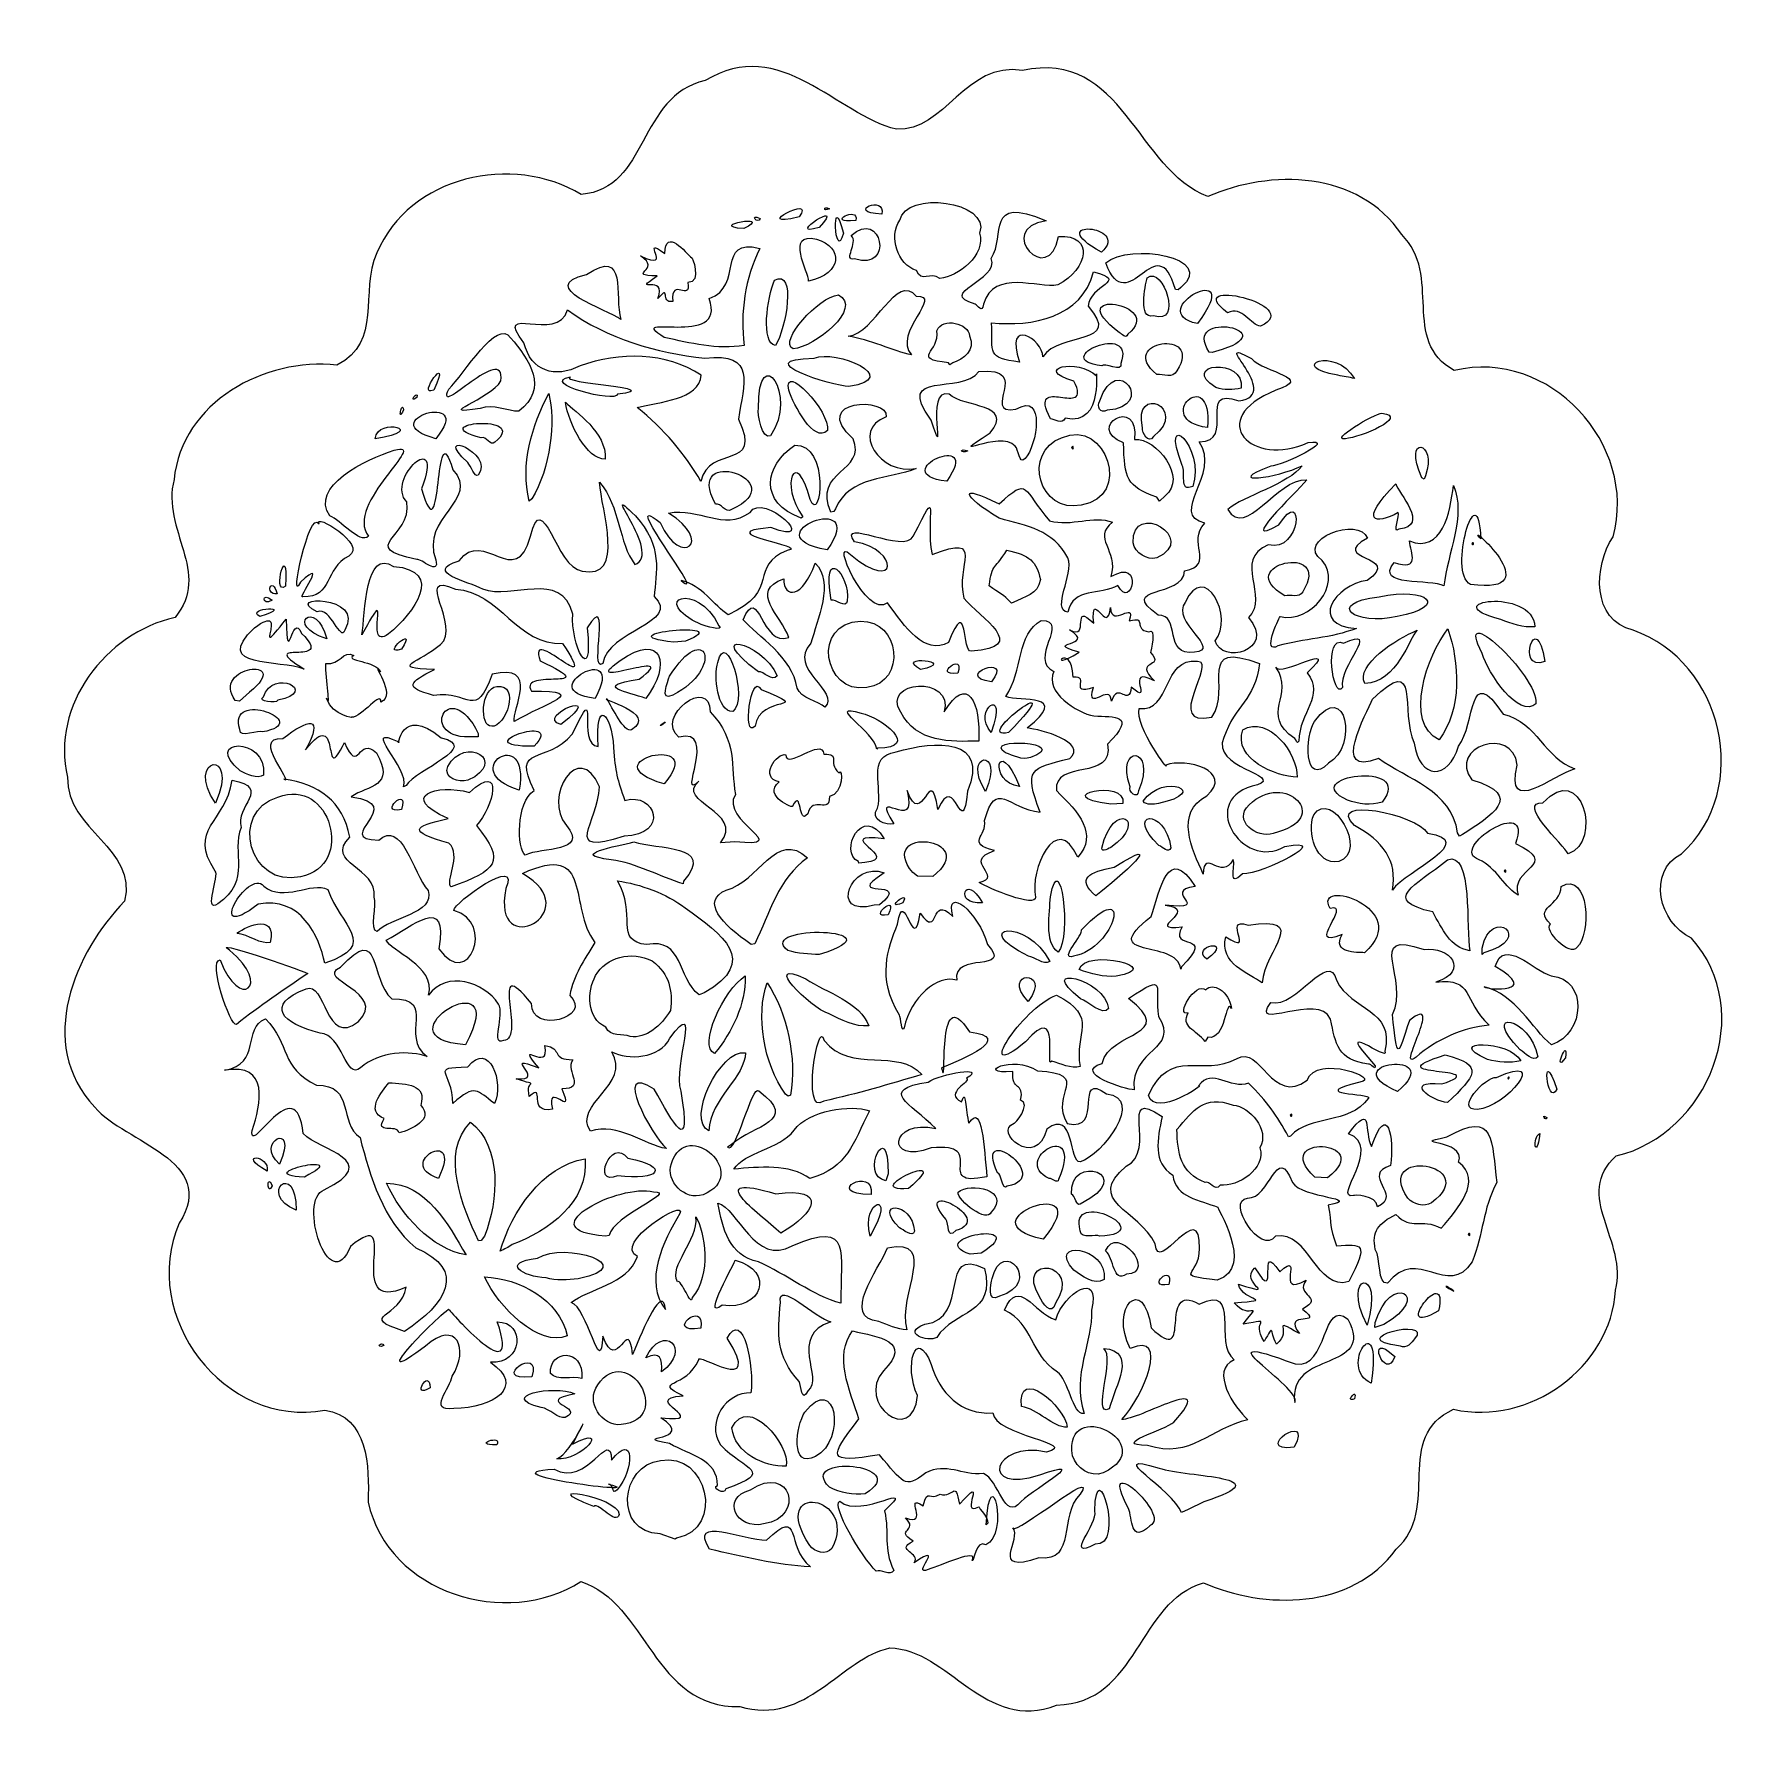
# Model space of a CAD drawing. Header units: centimetres. Extents: x -13.4 to 13.2, y -12.6 to 13.6.
import ezdxf

# ---------------------------------------------------------------- set-up
doc = ezdxf.new("R2010")
doc.units = ezdxf.units.CM
doc.header["$MEASUREMENT"] = 0
doc.layers.add('Layer 1', color=7, linetype='Continuous')

msp = doc.modelspace()

# ---------------------------------------------------------------- linework, layer by layer
at = {"layer": 'Layer 1', "color": 6}
msp.add_open_spline([(-2.48483, -12.23391), (-3.81732, -12.26063), (-3.91531, -10.63054), (-4.93805, -10.30171), (-4.93805, -10.30171), (-6.08701, -11.03883), (-7.90627, -10.48701), (-8.22214, -9.07658), (-8.22214, -9.07658), (-8.20138, -8.51754), (-8.21991, -7.75698), (-8.8905, -7.65728), (-8.8905, -7.65728), (-10.44022, -7.94679), (-11.76141, -6.20135), (-11.13587, -4.76948), (-11.13587, -4.76948), (-10.51911, -3.79652), (-11.97716, -3.52735), (-12.43799, -2.9824), (-12.43799, -2.9824), (-13.37205, -1.99669), (-12.73222, -0.57091), (-11.98288, 0.19776), (-11.98288, 0.19776), (-11.7686, 1.01914), (-12.8764, 1.28363), (-12.86182, 2.11362), (-12.86182, 2.11362), (-13.12578, 3.22453), (-12.27236, 4.33682), (-11.20143, 4.57915), (-11.20143, 4.57915), (-10.63442, 5.26377), (-11.41706, 5.93692), (-11.21721, 6.709), (-11.21721, 6.709), (-11.09692, 7.90003), (-9.81591, 8.60178), (-8.70374, 8.47332), (-8.70374, 8.47332), (-7.99119, 8.84287), (-8.35822, 9.58971), (-8.08683, 10.20772), (-8.08683, 10.20772), (-7.58992, 11.39356), (-5.98963, 11.74861), (-4.93159, 11.10926), (-4.93159, 11.10926), (-3.88194, 11.20144), (-4.06437, 12.63169), (-3.01915, 12.86601), (-3.01915, 12.86601), (-1.85664, 13.57901), (-0.98155, 12.33029), (-0.06615, 12.11556), (-0.06615, 12.11556), (0.67272, 12.07142), (1.00804, 13.17307), (1.87923, 13.02241), (1.87923, 13.02241), (3.42817, 13.35959), (3.65165, 11.48371), (4.74158, 11.07554), (4.74158, 11.07554), (5.70093, 11.49988), (7.06646, 11.48041), (7.73357, 10.48933), (7.73357, 10.48933), (8.37388, 9.87072), (7.71484, 8.83804), (8.54643, 8.39224), (8.54643, 8.39224), (10.01045, 8.74314), (11.38821, 7.25002), (10.99801, 5.82493), (10.99801, 5.82493), (10.69476, 5.36634), (10.66367, 4.53834), (11.30539, 4.38187), (11.30539, 4.38187), (12.69244, 3.90266), (13.15664, 1.92711), (12.05301, 0.93296), (12.05301, 0.93296), (11.51021, 0.64962), (11.70983, -0.13608), (12.20574, -0.3695), (12.20574, -0.3695), (13.22716, -1.50418), (12.46868, -3.39352), (11.04623, -3.73327), (11.04623, -3.73327), (10.36945, -4.3274), (11.23581, -5.07018), (11.03678, -5.80389), (11.03678, -5.80389), (10.95923, -7.00559), (9.70492, -7.90253), (8.53578, -7.64468), (8.53578, -7.64468), (7.60044, -8.06565), (8.35368, -9.17882), (7.64869, -9.80307), (7.64869, -9.80307), (6.96595, -10.74841), (5.60894, -10.73394), (4.67549, -10.32214), (4.67549, -10.32214), (3.66551, -10.60702), (3.67297, -12.1833), (2.40706, -12.2093), (2.40706, -12.2093), (1.30373, -12.64956), (0.73304, -11.33935), (-0.16667, -11.32842), (-0.16667, -11.32842), (-0.92017, -11.48138), (-1.45268, -12.53841), (-2.48485, -12.2339), (-2.48485, -12.2339), (-2.48485, -12.2339), (-2.48483, -12.23391), (-2.48483, -12.23391)], degree=3, knots=[0, 0, 0, 0, 0.03125, 0.03125, 0.03125, 0.03125, 0.0625, 0.0625, 0.0625, 0.0625, 0.09375, 0.09375, 0.09375, 0.09375, 0.125, 0.125, 0.125, 0.125, 0.15625, 0.15625, 0.15625, 0.15625, 0.1875, 0.1875, 0.1875, 0.1875, 0.21875, 0.21875, 0.21875, 0.21875, 0.25, 0.25, 0.25, 0.25, 0.28125, 0.28125, 0.28125, 0.28125, 0.3125, 0.3125, 0.3125, 0.3125, 0.34375, 0.34375, 0.34375, 0.34375, 0.375, 0.375, 0.375, 0.375, 0.40625, 0.40625, 0.40625, 0.40625, 0.4375, 0.4375, 0.4375, 0.4375, 0.46875, 0.46875, 0.46875, 0.46875, 0.5, 0.5, 0.5, 0.5, 0.53125, 0.53125, 0.53125, 0.53125, 0.5625, 0.5625, 0.5625, 0.5625, 0.59375, 0.59375, 0.59375, 0.59375, 0.625, 0.625, 0.625, 0.625, 0.65625, 0.65625, 0.65625, 0.65625, 0.6875, 0.6875, 0.6875, 0.6875, 0.71875, 0.71875, 0.71875, 0.71875, 0.75, 0.75, 0.75, 0.75, 0.78125, 0.78125, 0.78125, 0.78125, 0.8125, 0.8125, 0.8125, 0.8125, 0.84375, 0.84375, 0.84375, 0.84375, 0.875, 0.875, 0.875, 0.875, 0.90625, 0.90625, 0.90625, 0.90625, 0.9375, 0.9375, 0.9375, 0.9375, 1, 1, 1, 1], dxfattribs=at)
at = {"layer": 'Layer 1', "color": 7}
for points in [[(-0.88332, 10.51407), (-1.07546, 11.25327), (-1.01927, 10.00935), (-0.88332, 10.51407)], [(-1.5685, 10.76278), (-1.28437, 11.13542), (-2.35345, 10.56414), (-1.5685, 10.76278)], [(-1.2588, 10.60005), (-0.8077, 11.08466), (-1.8193, 10.42214), (-1.2588, 10.60005)], [(-1.10109, 10.88852), (-1.19716, 10.94258), (-1.19716, 10.83445), (-1.10109, 10.88852)], [(-0.29346, 10.80453), (-0.2179, 11.11404), (-0.88228, 10.83699), (-0.29346, 10.80453)], [(-2.42298, 10.58206), (-1.92992, 10.82247), (-3.02693, 10.62251), (-2.42298, 10.58206)], [(-2.16736, 10.73672), (-2.35151, 10.82168), (-2.20083, 10.63272), (-2.16736, 10.73672)], [(3.09836, 10.21673), (3.57787, 10.64469), (2.14881, 10.74447), (3.09836, 10.21673)], [(-7.20659, 8.09053), (-6.90993, 8.73612), (-7.49774, 7.95833), (-7.20659, 8.09053)], [(-7.469, 7.97516), (-7.43948, 8.10668), (-7.61932, 7.86818), (-7.469, 7.97516)], [(-7.67401, 7.7836), (-7.69587, 7.94657), (-7.77555, 7.55901), (-7.67401, 7.7836)], [(-8.11222, 7.33916), (-7.26376, 7.45531), (-8.07052, 7.68857), (-8.11222, 7.33916)], [(0.71007, 6.68187), (1.30159, 7.51239), (-0.27395, 6.80312), (0.71007, 6.68187)], [(1.03871, 7.14927), (0.90377, 7.20357), (0.90377, 7.09498), (1.03871, 7.14927)], [(2.63812, 7.2004), (2.67433, 7.27736), (2.67433, 7.12344), (2.63812, 7.2004)], [(-1.13584, 5.62234), (-0.45661, 6.58179), (-2.37351, 5.845), (-1.13584, 5.62234)], [(-9.49645, 5.06059), (-9.45032, 5.83868), (-9.71659, 4.90398), (-9.49645, 5.06059)], [(8.81664, 5.71785), (8.85396, 5.77025), (8.85396, 5.66545), (8.81664, 5.71785)], [(-9.62397, 4.94371), (-9.70367, 5.23954), (-9.83827, 4.9291), (-9.62397, 4.94371)], [(-9.70428, 4.8452), (-9.86651, 4.99087), (-9.8696, 4.74356), (-9.70428, 4.8452)], [(-9.89416, 4.59315), (-9.29132, 4.76876), (-10.14278, 4.73643), (-9.89416, 4.59315)], [(9.94137, 3.89871), (9.81791, 4.76343), (9.48156, 3.72446), (9.94137, 3.89871)], [(-7.70614, 4.0905), (-7.43352, 4.50377), (-8.05614, 3.97215), (-7.70614, 4.0905)], [(-4.71621, 3.33085), (-4.20281, 4.27694), (-5.72776, 3.43511), (-4.71621, 3.33085)], [(0.88246, 3.71969), (1.0025, 4.07139), (0.46901, 3.66204), (0.88246, 3.71969)], [(1.66491, 2.80215), (2.72937, 3.89765), (1.06825, 2.6759), (1.66491, 2.80215)], [(-5.24729, 2.92436), (-4.46573, 3.52048), (-5.67553, 3.05649), (-5.24729, 2.92436)], [(-5.88947, 1.91513), (-5.70377, 2.95929), (-6.88198, 2.21534), (-5.88947, 1.91513)], [(-3.63716, 2.97053), (-3.80172, 2.85926), (-3.64136, 2.92268), (-3.63716, 2.97053)], [(1.83482, 1.97216), (1.48823, 2.8232), (1.34538, 2.01788), (1.83482, 1.97216)], [(-10.57813, 1.71065), (-10.18893, 2.59116), (-11.06797, 2.42245), (-10.57813, 1.71065)], [(1.30983, 1.89461), (1.61703, 2.58798), (0.93024, 2.49502), (1.30983, 1.89461)], [(-7.70775, 1.61599), (-7.57344, 2.01073), (-8.09034, 1.53006), (-7.70775, 1.61599)], [(1.26029, 0.17569), (0.99989, 0.6681), (0.80925, 0.12733), (1.26029, 0.17569)], [(9.31332, 0.66402), (9.35064, 0.71642), (9.35064, 0.61162), (9.31332, 0.66402)], [(-0.19547, -0.00909), (-0.0192, 0.35125), (-0.5303, -0.0812), (-0.19547, -0.00909)], [(0.03199, 0.17366), (0.16101, 0.41082), (-0.27788, 0.0428), (0.03199, 0.17366)], [(4.7269, -0.69794), (5.17358, -0.35512), (4.44922, -0.48677), (4.7269, -0.69794)], [(-6.71582, -2.01696), (-5.96506, -0.61232), (-8.16228, -1.92789), (-6.71582, -2.01696)], [(1.96823, -1.34943), (2.35488, -0.8292), (1.51998, -0.8791), (1.96823, -1.34943)], [(7.6701, -2.73928), (8.46415, -2.07055), (6.63441, -2.28903), (7.6701, -2.73928)], [(10.13012, -2.70139), (9.87635, -1.95731), (9.97944, -3.00966), (10.13012, -2.70139)], [(9.37172, -2.52834), (9.41073, -2.48048), (9.38861, -2.57974), (9.37172, -2.52834)], [(-9.58741, -3.85846), (-9.28392, -3.16098), (-9.99468, -3.5234), (-9.58741, -3.85846)], [(6.01224, -3.10444), (6.04956, -3.05204), (6.04956, -3.15684), (6.01224, -3.10444)], [(9.97586, -3.14095), (9.86204, -3.06735), (9.97569, -3.21654), (9.97586, -3.14095)], [(-7.13644, -4.08015), (-6.73048, -3.24972), (-7.83483, -3.84532), (-7.13644, -4.08015)], [(9.86818, -3.38905), (9.73343, -3.44219), (9.81216, -3.83397), (9.86818, -3.38905)], [(-9.78167, -3.96622), (-9.72675, -3.71371), (-10.28201, -3.67903), (-9.78167, -3.96622)], [(-9.20583, -4.059), (-8.36656, -3.63776), (-10.11267, -4.02431), (-9.20583, -4.059)], [(0.11816, -4.23737), (0.91245, -3.57821), (-0.683, -4.29793), (0.11816, -4.23737)], [(-9.33339, -4.57119), (-9.32498, -3.78016), (-9.94111, -4.31559), (-9.33339, -4.57119)], [(-9.70425, -4.19262), (-9.79501, -3.98492), (-9.77905, -4.37251), (-9.70425, -4.19262)], [(-0.45642, -4.32765), (-0.40227, -3.86121), (-1.23582, -4.32643), (-0.45642, -4.32765)], [(2.19996, -5.01788), (3.0986, -3.94162), (0.89057, -4.74673), (2.19996, -5.01788)], [(-0.47301, -4.96998), (-0.03378, -4.23279), (-0.62384, -4.41411), (-0.47301, -4.96998)], [(8.75825, -4.94485), (8.79557, -4.89245), (8.79557, -4.99725), (8.75825, -4.94485)], [(4.13802, -5.71644), (4.23099, -5.36251), (3.75918, -5.78226), (4.13802, -5.71644)], [(7.2016, -6.34482), (7.4848, -5.41399), (6.77155, -5.5382), (7.2016, -6.34482)], [(8.30303, -6.12313), (8.47557, -5.33677), (7.52933, -6.58443), (8.30303, -6.12313)], [(8.53817, -5.82263), (8.27346, -5.68053), (8.51574, -5.77415), (8.53817, -5.82263)], [(-3.0839, -6.38961), (-3.01396, -5.92051), (-3.68376, -6.49515), (-3.0839, -6.38961)], [(7.26473, -7.23912), (7.44795, -5.98592), (6.73305, -7.01653), (7.26473, -7.23912)], [(7.62683, -6.82972), (7.14672, -6.37893), (7.48769, -7.25801), (7.62683, -6.82972)], [(-7.98071, -6.6611), (-8.01142, -6.57648), (-8.11746, -6.7126), (-7.98071, -6.6611)], [(-5.69336, -7.14299), (-5.53006, -6.61461), (-6.38349, -7.22511), (-5.69336, -7.14299)], [(-7.26512, -7.31141), (-7.27816, -6.98682), (-7.5658, -7.50759), (-7.26512, -7.31141)], [(7.00316, -7.48153), (7.06161, -7.29077), (6.84788, -7.55286), (7.00316, -7.48153)], [(-6.23379, -8.19312), (-6.13187, -8.01923), (-6.64941, -8.20036), (-6.23379, -8.19312)]]:
    msp.add_open_spline(points, degree=3, dxfattribs=at)
for points, knots in [([(0.60496, 9.81056), (0.8841, 9.8431), (1.31862, 10.17104), (1.21907, 10.51357), (1.21907, 10.51357), (1.39192, 11.00893), (0.07367, 11.17411), (-0.01302, 10.71064), (-0.01302, 10.71064), (-0.18827, 10.45592), (-0.04866, 10.0297), (0.24272, 9.93453), (0.24272, 9.93453), (0.31922, 9.7369), (0.45203, 9.92909), (0.60496, 9.81056)], [0, 0, 0, 0, 0.2, 0.2, 0.2, 0.2, 0.4, 0.4, 0.4, 0.4, 0.6, 0.6, 0.6, 0.6, 1, 1, 1, 1]), ([(-0.69464, 10.70686), (-0.62978, 10.94946), (-1.19486, 10.65516), (-0.69464, 10.70686), (-0.69464, 10.70686), (-0.69464, 10.70686), (-0.69464, 10.70686), (-0.69464, 10.70686)], [0, 0, 0, 0, 0.33333333, 0.33333333, 0.33333333, 0.33333333, 1, 1, 1, 1]), ([(-0.71401, 10.11438), (-0.08969, 9.91166), (-0.29754, 10.91008), (-0.76513, 10.4731), (-0.76513, 10.4731), (-0.64336, 10.37219), (-0.89867, 10.08026), (-0.71401, 10.11438)], [0, 0, 0, 0, 0.33333333, 0.33333333, 0.33333333, 0.33333333, 1, 1, 1, 1]), ([(1.27596, 9.41434), (1.44576, 9.96869), (2.12245, 9.64943), (2.42707, 9.71214), (2.42707, 9.71214), (2.88958, 9.95267), (3.00008, 10.49947), (2.43366, 10.45763), (2.43366, 10.45763), (2.29479, 9.65404), (1.43541, 10.57831), (2.24438, 10.70126), (2.24438, 10.70126), (1.28582, 11.11477), (1.63504, 10.47141), (1.39695, 10.12137), (1.39695, 10.12137), (1.54053, 9.78134), (0.52861, 9.58809), (1.15001, 9.41674), (1.15001, 9.41674), (1.18399, 9.39875), (1.26054, 9.26656), (1.27596, 9.41434)], [0, 0, 0, 0, 0.14285714, 0.14285714, 0.14285714, 0.14285714, 0.28571429, 0.28571429, 0.28571429, 0.28571429, 0.42857143, 0.42857143, 0.42857143, 0.42857143, 0.57142857, 0.57142857, 0.57142857, 0.57142857, 0.71428571, 0.71428571, 0.71428571, 0.71428571, 1, 1, 1, 1]), ([(4.32677, 9.67373), (4.88858, 10.14012), (3.53436, 10.37177), (3.16522, 10.05121), (3.16522, 10.05121), (3.50982, 9.13965), (3.9568, 10.65158), (4.24061, 9.64149), (4.24061, 9.64149), (4.24061, 9.64149), (4.2849, 9.63747), (4.2849, 9.63747), (4.2849, 9.63747), (4.2849, 9.63747), (4.32677, 9.67373), (4.32677, 9.67373), (4.32677, 9.67373), (4.32677, 9.67373), (4.32677, 9.67373), (4.32677, 9.67373)], [0, 0, 0, 0, 0.16666667, 0.16666667, 0.16666667, 0.16666667, 0.33333333, 0.33333333, 0.33333333, 0.33333333, 0.5, 0.5, 0.5, 0.5, 0.66666667, 0.66666667, 0.66666667, 0.66666667, 1, 1, 1, 1]), ([(-2.41611, 8.77738), (-2.4801, 9.28836), (-2.40297, 9.81054), (-2.17595, 10.2771), (-2.17595, 10.2771), (-2.85388, 10.44946), (-2.41251, 9.69887), (-2.95612, 9.50091), (-2.95612, 9.50091), (-2.66694, 8.71619), (-4.30872, 9.31748), (-3.64994, 8.90204), (-3.64994, 8.90204), (-3.24649, 8.81192), (-2.83234, 8.71268), (-2.41611, 8.77738)], [0, 0, 0, 0, 0.2, 0.2, 0.2, 0.2, 0.4, 0.4, 0.4, 0.4, 0.6, 0.6, 0.6, 0.6, 1, 1, 1, 1]), ([(-3.51845, 9.45709), (-3.5502, 9.8525), (-3.23449, 9.43415), (-3.28475, 9.74922), (-3.28475, 9.74922), (-3.05733, 9.74712), (-3.22758, 10.16974), (-3.22548, 10.12898), (-3.22548, 10.12898), (-3.31502, 10.20684), (-3.63124, 10.6083), (-3.6399, 10.19695), (-3.6399, 10.19695), (-4.06813, 10.50494), (-3.46563, 9.89972), (-4.01873, 10.16248), (-4.01873, 10.16248), (-3.66166, 9.94203), (-4.27231, 9.86587), (-3.75946, 9.85147), (-3.75946, 9.85147), (-4.19605, 9.55496), (-3.58726, 9.89986), (-3.7501, 9.50091), (-3.7501, 9.50091), (-3.54201, 9.74214), (-3.71964, 9.42129), (-3.51845, 9.45709)], [0, 0, 0, 0, 0.125, 0.125, 0.125, 0.125, 0.25, 0.25, 0.25, 0.25, 0.375, 0.375, 0.375, 0.375, 0.5, 0.5, 0.5, 0.5, 0.625, 0.625, 0.625, 0.625, 0.75, 0.75, 0.75, 0.75, 1, 1, 1, 1]), ([(-1.42241, 9.77113), (-0.89164, 9.88914), (-0.88645, 10.29224), (-1.29826, 10.42111), (-1.29826, 10.42111), (-1.79321, 10.53598), (-1.4155, 9.89776), (-1.42241, 9.77113)], [0, 0, 0, 0, 0.33333333, 0.33333333, 0.33333333, 0.33333333, 1, 1, 1, 1]), ([(-4.32104, 9.18084), (-4.42796, 9.53222), (-4.20288, 10.30576), (-4.84883, 9.87432), (-4.84883, 9.87432), (-5.6592, 9.68244), (-4.51468, 9.32735), (-4.32104, 9.18084)], [0, 0, 0, 0, 0.33333333, 0.33333333, 0.33333333, 0.33333333, 1, 1, 1, 1]), ([(4.5808, 9.11458), (5.37019, 10.16717), (3.70703, 9.31428), (4.5808, 9.11458), (4.5808, 9.11458), (4.5808, 9.11458), (4.5808, 9.11458), (4.5808, 9.11458)], [0, 0, 0, 0, 0.33333333, 0.33333333, 0.33333333, 0.33333333, 1, 1, 1, 1]), ([(-1.93227, 8.77789), (-1.76969, 9.03385), (-1.60422, 9.96757), (-1.94828, 9.7866), (-1.94828, 9.7866), (-2.06503, 9.51294), (-2.1597, 8.81277), (-1.93227, 8.77789)], [0, 0, 0, 0, 0.33333333, 0.33333333, 0.33333333, 0.33333333, 1, 1, 1, 1]), ([(0.166, 8.63486), (-0.13291, 8.97112), (0.67428, 9.56817), (0.23831, 9.53658), (0.23831, 9.53658), (-0.06548, 9.92719), (-0.39335, 8.95211), (-0.81325, 8.92043), (-0.81325, 8.92043), (-0.48117, 8.8771), (-0.11012, 8.68657), (0.166, 8.63486)], [0, 0, 0, 0, 0.25, 0.25, 0.25, 0.25, 0.5, 0.5, 0.5, 0.5, 1, 1, 1, 1]), ([(1.83479, 8.52183), (1.58911, 9.23582), (2.20514, 8.87323), (2.19289, 8.60477), (2.19289, 8.60477), (2.45285, 8.99408), (3.43307, 8.7705), (2.89511, 9.38294), (2.89511, 9.38294), (2.90281, 9.71023), (3.55154, 9.77067), (2.97409, 9.91366), (2.97409, 9.91366), (2.80141, 9.20968), (2.02202, 9.06315), (1.4039, 9.12845), (1.4039, 9.12845), (1.42386, 8.65632), (1.32188, 8.58964), (1.83479, 8.52183)], [0, 0, 0, 0, 0.16666667, 0.16666667, 0.16666667, 0.16666667, 0.33333333, 0.33333333, 0.33333333, 0.33333333, 0.5, 0.5, 0.5, 0.5, 0.66666667, 0.66666667, 0.66666667, 0.66666667, 1, 1, 1, 1]), ([(3.9016, 9.238), (4.36677, 9.07363), (4.0534, 10.01523), (3.80666, 9.82225), (3.80666, 9.82225), (3.77036, 9.69465), (3.6645, 9.17025), (3.9016, 9.238)], [0, 0, 0, 0, 0.33333333, 0.33333333, 0.33333333, 0.33333333, 1, 1, 1, 1]), ([(5.55598, 9.07661), (6.26934, 9.40362), (4.30107, 9.85572), (5.04369, 9.28297), (5.04369, 9.28297), (5.27184, 9.39676), (5.40706, 9.08436), (5.55598, 9.07661)], [0, 0, 0, 0, 0.33333333, 0.33333333, 0.33333333, 0.33333333, 1, 1, 1, 1]), ([(3.50656, 8.95383), (4.11509, 9.42894), (2.4277, 9.68811), (3.37637, 8.97508), (3.37637, 8.97508), (3.42004, 8.9644), (3.46479, 8.86591), (3.50656, 8.95383)], [0, 0, 0, 0, 0.33333333, 0.33333333, 0.33333333, 0.33333333, 1, 1, 1, 1]), ([(-3.08286, 6.67687), (-2.96689, 7.2624), (-2.12001, 6.8274), (-2.50335, 7.63859), (-2.50335, 7.63859), (-2.42668, 8.18944), (-2.21758, 8.67586), (-3.02188, 8.5807), (-3.02188, 8.5807), (-3.77808, 8.66424), (-4.52226, 8.87979), (-5.14579, 9.32563), (-5.14579, 9.32563), (-5.28551, 8.80066), (-6.30838, 9.45403), (-5.81615, 8.81913), (-5.81615, 8.81913), (-5.70635, 8.37421), (-5.33192, 8.26534), (-4.94993, 8.46385), (-4.94993, 8.46385), (-4.34014, 8.67504), (-3.62878, 8.68444), (-3.07767, 8.31779), (-3.07767, 8.31779), (-3.11211, 7.94242), (-3.73022, 7.90532), (-4.06624, 7.81952), (-4.06624, 7.81952), (-3.6653, 7.49553), (-3.32081, 7.09421), (-3.08286, 6.67687)], [0, 0, 0, 0, 0.11111111, 0.11111111, 0.11111111, 0.11111111, 0.22222222, 0.22222222, 0.22222222, 0.22222222, 0.33333333, 0.33333333, 0.33333333, 0.33333333, 0.44444444, 0.44444444, 0.44444444, 0.44444444, 0.55555556, 0.55555556, 0.55555556, 0.55555556, 0.66666667, 0.66666667, 0.66666667, 0.66666667, 0.77777778, 0.77777778, 0.77777778, 0.77777778, 1, 1, 1, 1]), ([(-1.66054, 8.72677), (-1.32965, 8.75124), (-0.57159, 9.35885), (-0.96235, 9.55934), (-0.96235, 9.55934), (-1.26204, 9.52977), (-1.89639, 8.83661), (-1.66054, 8.72677)], [0, 0, 0, 0, 0.33333333, 0.33333333, 0.33333333, 0.33333333, 1, 1, 1, 1]), ([(4.85832, 8.68295), (6.0326, 9.01156), (4.31118, 9.35439), (4.76399, 8.67513), (4.76399, 8.67513), (4.76399, 8.67513), (4.8072, 8.66834), (4.8072, 8.66834), (4.8072, 8.66834), (4.8072, 8.66834), (4.85832, 8.68295), (4.85832, 8.68295), (4.85832, 8.68295), (4.85832, 8.68295), (4.85832, 8.68295), (4.85832, 8.68295)], [0, 0, 0, 0, 0.2, 0.2, 0.2, 0.2, 0.4, 0.4, 0.4, 0.4, 0.6, 0.6, 0.6, 0.6, 1, 1, 1, 1]), ([(-5.89661, 7.76529), (-5.42637, 8.11212), (-5.73509, 8.56106), (-6.02347, 8.89748), (-6.02347, 8.89748), (-6.22839, 9.20906), (-6.73564, 8.33883), (-6.97784, 8.10129), (-6.97784, 8.10129), (-7.19896, 7.61882), (-6.09345, 8.84937), (-6.17311, 8.23015), (-6.17311, 8.23015), (-6.32654, 7.95062), (-7.23672, 7.68484), (-6.49088, 7.80656), (-6.49088, 7.80656), (-6.29076, 7.88993), (-6.06196, 7.75012), (-5.89661, 7.76529)], [0, 0, 0, 0, 0.16666667, 0.16666667, 0.16666667, 0.16666667, 0.33333333, 0.33333333, 0.33333333, 0.33333333, 0.5, 0.5, 0.5, 0.5, 0.66666667, 0.66666667, 0.66666667, 0.66666667, 1, 1, 1, 1]), ([(0.80504, 8.50767), (0.96634, 8.5684), (1.16565, 8.69552), (1.06163, 8.92485), (1.06163, 8.92485), (1.04958, 9.12285), (0.65113, 9.21904), (0.55551, 9.00627), (0.55551, 9.00627), (0.618, 8.67549), (0.13513, 8.57617), (0.73988, 8.51132), (0.73988, 8.51132), (0.73988, 8.51132), (0.75782, 8.47924), (0.75782, 8.47924), (0.75782, 8.47924), (0.75782, 8.47924), (0.80504, 8.50767), (0.80504, 8.50767), (0.80504, 8.50767), (0.80504, 8.50767), (0.80504, 8.50767), (0.80504, 8.50767)], [0, 0, 0, 0, 0.14285714, 0.14285714, 0.14285714, 0.14285714, 0.28571429, 0.28571429, 0.28571429, 0.28571429, 0.42857143, 0.42857143, 0.42857143, 0.42857143, 0.57142857, 0.57142857, 0.57142857, 0.57142857, 0.71428571, 0.71428571, 0.71428571, 0.71428571, 1, 1, 1, 1]), ([(3.39767, 8.49745), (3.64507, 9.17025), (2.25899, 8.56053), (3.10554, 8.46385), (3.10554, 8.46385), (3.12807, 8.52097), (3.44304, 8.35495), (3.39767, 8.49745)], [0, 0, 0, 0, 0.33333333, 0.33333333, 0.33333333, 0.33333333, 1, 1, 1, 1]), ([(4.2626, 8.38662), (4.69285, 9.05548), (3.3173, 8.84304), (3.95271, 8.3324), (3.95271, 8.3324), (4.05764, 8.33336), (4.19787, 8.26454), (4.2626, 8.38662)], [0, 0, 0, 0, 0.33333333, 0.33333333, 0.33333333, 0.33333333, 1, 1, 1, 1]), ([(-2.01096, 7.38298), (-1.57105, 8.00907), (-2.20554, 8.88225), (-2.19661, 7.80743), (-2.19661, 7.80743), (-2.2138, 7.72012), (-2.14452, 7.31971), (-2.01096, 7.38298)], [0, 0, 0, 0, 0.33333333, 0.33333333, 0.33333333, 0.33333333, 1, 1, 1, 1]), ([(4.53531, 4.04437), (4.97455, 4.06749), (4.15712, 4.5237), (4.39093, 4.81244), (4.39093, 4.81244), (4.69088, 5.47544), (5.15456, 4.57017), (4.85602, 4.21926), (4.85602, 4.21926), (4.94024, 3.8518), (5.80631, 4.05861), (5.36956, 4.57854), (5.36956, 4.57854), (5.70145, 4.90378), (5.11343, 5.46291), (5.6752, 5.70204), (5.6752, 5.70204), (6.18415, 5.5623), (6.23971, 6.64806), (5.8372, 6.00746), (5.8372, 6.00746), (5.17749, 5.6383), (6.08081, 6.47681), (6.27015, 6.7061), (6.27015, 6.7061), (5.79297, 6.73033), (5.32711, 5.77107), (5.04821, 6.24743), (5.04821, 6.24743), (5.29248, 6.45242), (5.99297, 6.64119), (6.19579, 6.92243), (6.19579, 6.92243), (5.8261, 6.72968), (4.93616, 6.61844), (5.71221, 6.91676), (5.71221, 6.91676), (5.88485, 6.91548), (6.77059, 7.34644), (6.28976, 7.28073), (6.28976, 7.28073), (5.43111, 6.88117), (4.67331, 7.63178), (5.79314, 8.08765), (5.79314, 8.08765), (6.39329, 8.27905), (5.62209, 8.35649), (5.41338, 8.57485), (5.41338, 8.57485), (4.71933, 8.96083), (5.92556, 8.0233), (5.22125, 7.92342), (5.22125, 7.92342), (4.55648, 8.16565), (5.19799, 7.2854), (4.60617, 7.29029), (4.60617, 7.29029), (4.96183, 6.79439), (4.12031, 6.17783), (4.6974, 6.03234), (4.6974, 6.03234), (4.40249, 5.74862), (4.86768, 5.39475), (4.38311, 5.29791), (4.38311, 5.29791), (4.3668, 4.87207), (3.32668, 5.08291), (3.97237, 4.61495), (3.97237, 4.61495), (4.33508, 4.62909), (4.04556, 3.96804), (4.53531, 4.04437)], [0, 0, 0, 0, 0.05263158, 0.05263158, 0.05263158, 0.05263158, 0.10526316, 0.10526316, 0.10526316, 0.10526316, 0.15789474, 0.15789474, 0.15789474, 0.15789474, 0.21052632, 0.21052632, 0.21052632, 0.21052632, 0.26315789, 0.26315789, 0.26315789, 0.26315789, 0.31578947, 0.31578947, 0.31578947, 0.31578947, 0.36842105, 0.36842105, 0.36842105, 0.36842105, 0.42105263, 0.42105263, 0.42105263, 0.42105263, 0.47368421, 0.47368421, 0.47368421, 0.47368421, 0.52631579, 0.52631579, 0.52631579, 0.52631579, 0.57894737, 0.57894737, 0.57894737, 0.57894737, 0.63157895, 0.63157895, 0.63157895, 0.63157895, 0.68421053, 0.68421053, 0.68421053, 0.68421053, 0.73684211, 0.73684211, 0.73684211, 0.73684211, 0.78947368, 0.78947368, 0.78947368, 0.78947368, 0.84210526, 0.84210526, 0.84210526, 0.84210526, 0.89473684, 0.89473684, 0.89473684, 0.89473684, 1, 1, 1, 1]), ([(7.00547, 8.26559), (6.71489, 8.78135), (5.93177, 8.44967), (6.75072, 8.31779), (6.75072, 8.31779), (6.83357, 8.29216), (6.92372, 8.29281), (7.00547, 8.26559)], [0, 0, 0, 0, 0.33333333, 0.33333333, 0.33333333, 0.33333333, 1, 1, 1, 1]), ([(-0.80168, 8.14251), (0.05518, 8.27509), (-1.01018, 8.72911), (-1.33481, 8.5807), (-1.33481, 8.5807), (-2.39414, 8.56516), (-1.04017, 8.15077), (-0.80168, 8.14251)], [0, 0, 0, 0, 0.33333333, 0.33333333, 0.33333333, 0.33333333, 1, 1, 1, 1]), ([(-1.13034, 7.46331), (-1.07743, 7.75632), (-1.81948, 8.53558), (-1.7292, 8.09053), (-1.7292, 8.09053), (-1.65781, 7.86186), (-1.33801, 7.25947), (-1.13034, 7.46331)], [0, 0, 0, 0, 0.33333333, 0.33333333, 0.33333333, 0.33333333, 1, 1, 1, 1]), ([(2.54082, 7.65809), (3.16293, 7.50047), (2.99326, 8.54595), (3.02512, 8.30733), (3.02512, 8.30733), (2.73597, 8.58915), (2.01452, 8.42097), (2.67473, 8.22805), (2.67473, 8.22805), (2.97968, 7.61391), (1.94232, 8.37389), (2.31028, 7.6473), (2.31028, 7.6473), (2.38851, 7.64334), (2.48093, 7.54927), (2.54082, 7.65809)], [0, 0, 0, 0, 0.2, 0.2, 0.2, 0.2, 0.4, 0.4, 0.4, 0.4, 0.6, 0.6, 0.6, 0.6, 1, 1, 1, 1]), ([(3.18587, 7.77735), (3.96345, 7.82385), (3.33008, 8.70342), (3.07633, 7.92342), (3.07633, 7.92342), (3.01219, 7.83623), (3.0855, 7.72028), (3.18587, 7.77735)], [0, 0, 0, 0, 0.33333333, 0.33333333, 0.33333333, 0.33333333, 1, 1, 1, 1]), ([(4.7378, 7.51016), (4.81538, 8.52469), (3.86039, 7.62721), (4.7378, 7.51016), (4.7378, 7.51016), (4.7378, 7.51016), (4.7378, 7.51016), (4.7378, 7.51016)], [0, 0, 0, 0, 0.33333333, 0.33333333, 0.33333333, 0.33333333, 1, 1, 1, 1]), ([(5.25696, 8.11695), (5.32683, 8.6081), (4.27407, 8.49711), (4.86647, 8.1279), (4.86647, 8.1279), (4.99085, 8.08391), (5.12989, 8.09739), (5.25696, 8.11695)], [0, 0, 0, 0, 0.33333333, 0.33333333, 0.33333333, 0.33333333, 1, 1, 1, 1]), ([(-4.37294, 8.02566), (-3.55435, 8.12589), (-5.3215, 8.19142), (-5.09596, 8.29456), (-5.09596, 8.29456), (-5.60953, 8.2019), (-4.384, 7.88177), (-4.37294, 8.02566)], [0, 0, 0, 0, 0.33333333, 0.33333333, 0.33333333, 0.33333333, 1, 1, 1, 1]), ([(1.92073, 7.03066), (2.10482, 7.23305), (2.24355, 8.07496), (1.77999, 7.79235), (1.77999, 7.79235), (1.20593, 7.71038), (2.05941, 8.45624), (1.20705, 8.37463), (1.20705, 8.37463), (0.9396, 8.00131), (-0.10986, 8.42144), (0.46854, 7.62712), (0.46854, 7.62712), (0.73553, 6.82749), (0.34422, 8.14826), (0.74658, 8.02566), (0.74658, 8.02566), (0.98161, 7.81261), (1.75698, 7.88943), (1.38235, 7.42734), (1.38235, 7.42734), (0.62171, 6.93917), (1.53524, 7.49331), (1.76751, 7.22357), (1.76751, 7.22357), (1.82057, 7.18173), (1.82019, 6.93508), (1.92073, 7.03066)], [0, 0, 0, 0, 0.125, 0.125, 0.125, 0.125, 0.25, 0.25, 0.25, 0.25, 0.375, 0.375, 0.375, 0.375, 0.5, 0.5, 0.5, 0.5, 0.625, 0.625, 0.625, 0.625, 0.75, 0.75, 0.75, 0.75, 1, 1, 1, 1]), ([(-7.1774, 7.33916), (-6.52451, 8.1077), (-8.20002, 7.61588), (-7.1774, 7.33916), (-7.1774, 7.33916), (-7.1774, 7.33916), (-7.1774, 7.33916), (-7.1774, 7.33916)], [0, 0, 0, 0, 0.33333333, 0.33333333, 0.33333333, 0.33333333, 1, 1, 1, 1]), ([(-5.6925, 6.408), (-5.40701, 6.87815), (-5.32382, 7.61282), (-5.43284, 8.03407), (-5.43284, 8.03407), (-5.69682, 7.53398), (-5.87444, 6.94031), (-5.73344, 6.37686), (-5.73344, 6.37686), (-5.73344, 6.37686), (-5.6925, 6.408), (-5.6925, 6.408), (-5.6925, 6.408), (-5.6925, 6.408), (-5.6925, 6.408), (-5.6925, 6.408)], [0, 0, 0, 0, 0.2, 0.2, 0.2, 0.2, 0.4, 0.4, 0.4, 0.4, 0.6, 0.6, 0.6, 0.6, 1, 1, 1, 1]), ([(-1.0067, 6.2565), (-0.79693, 6.76416), (-0.17712, 6.71164), (0.24121, 6.87819), (0.24121, 6.87819), (-0.3161, 6.76704), (-0.78318, 7.47206), (-0.22475, 7.6751), (-0.22475, 7.6751), (-0.18001, 7.99332), (-1.41473, 7.95048), (-0.73597, 7.33778), (-0.73597, 7.33778), (-0.5149, 6.82653), (-1.36674, 6.85208), (-1.07678, 6.20263), (-1.07678, 6.20263), (-1.07678, 6.20263), (-1.02975, 6.21506), (-1.02975, 6.21506), (-1.02975, 6.21506), (-1.02975, 6.21506), (-1.0067, 6.2565), (-1.0067, 6.2565), (-1.0067, 6.2565), (-1.0067, 6.2565), (-1.0067, 6.2565), (-1.0067, 6.2565)], [0, 0, 0, 0, 0.125, 0.125, 0.125, 0.125, 0.25, 0.25, 0.25, 0.25, 0.375, 0.375, 0.375, 0.375, 0.5, 0.5, 0.5, 0.5, 0.625, 0.625, 0.625, 0.625, 0.75, 0.75, 0.75, 0.75, 1, 1, 1, 1]), ([(4.08414, 6.45547), (4.42994, 6.73073), (3.95219, 7.35814), (3.60896, 7.32671), (3.60896, 7.32671), (3.69245, 8.02568), (2.82525, 7.51025), (3.43881, 7.27689), (3.43881, 7.27689), (3.45722, 6.71891), (3.47935, 6.60575), (3.95268, 6.43668), (3.95268, 6.43668), (3.95268, 6.43668), (3.99627, 6.37513), (3.99627, 6.37513), (3.99627, 6.37513), (3.99627, 6.37513), (4.08414, 6.45547), (4.08414, 6.45547), (4.08414, 6.45547), (4.08414, 6.45547), (4.08414, 6.45547), (4.08414, 6.45547)], [0, 0, 0, 0, 0.14285714, 0.14285714, 0.14285714, 0.14285714, 0.28571429, 0.28571429, 0.28571429, 0.28571429, 0.42857143, 0.42857143, 0.42857143, 0.42857143, 0.57142857, 0.57142857, 0.57142857, 0.57142857, 0.71428571, 0.71428571, 0.71428571, 0.71428571, 1, 1, 1, 1]), ([(3.90452, 7.37124), (4.45784, 7.82051), (3.58048, 8.19156), (3.73359, 7.50713), (3.73359, 7.50713), (3.72651, 7.42732), (3.81749, 7.25089), (3.90452, 7.37124)], [0, 0, 0, 0, 0.33333333, 0.33333333, 0.33333333, 0.33333333, 1, 1, 1, 1]), ([(-7.17738, 5.46867), (-7.42418, 6.12685), (-6.48424, 6.397), (-6.91135, 6.85958), (-6.91135, 6.85958), (-7.21603, 7.85926), (-7.05768, 5.41703), (-7.39648, 6.56416), (-7.39648, 6.56416), (-7.03462, 7.54719), (-7.9597, 6.71558), (-7.62414, 6.36206), (-7.62414, 6.36206), (-7.53309, 5.79603), (-8.42265, 5.68175), (-7.46708, 5.47319), (-7.46708, 5.47319), (-7.41352, 5.49648), (-7.10797, 5.21167), (-7.17738, 5.46867)], [0, 0, 0, 0, 0.16666667, 0.16666667, 0.16666667, 0.16666667, 0.33333333, 0.33333333, 0.33333333, 0.33333333, 0.5, 0.5, 0.5, 0.5, 0.66666667, 0.66666667, 0.66666667, 0.66666667, 1, 1, 1, 1]), ([(-6.26346, 7.28699), (-5.70663, 7.73979), (-7.3985, 7.57887), (-6.47383, 7.35376), (-6.47383, 7.35376), (-6.40309, 7.39112), (-6.33546, 7.2084), (-6.26346, 7.28699)], [0, 0, 0, 0, 0.33333333, 0.33333333, 0.33333333, 0.33333333, 1, 1, 1, 1]), ([(-4.56285, 7.02512), (-4.53536, 7.43701), (-5.01974, 7.7498), (-5.17632, 7.90151), (-5.17632, 7.90151), (-5.12443, 7.56872), (-4.84615, 7.01635), (-4.56285, 7.02512)], [0, 0, 0, 0, 0.33333333, 0.33333333, 0.33333333, 0.33333333, 1, 1, 1, 1]), ([(4.50864, 6.60264), (4.71536, 7.20489), (3.98285, 7.86073), (4.34706, 6.92288), (4.34706, 6.92288), (4.40935, 6.83698), (4.2879, 6.49987), (4.50864, 6.60264)], [0, 0, 0, 0, 0.33333333, 0.33333333, 0.33333333, 0.33333333, 1, 1, 1, 1]), ([(6.86667, 7.33916), (7.08953, 7.35326), (7.86195, 7.67615), (7.42947, 7.73353), (7.42947, 7.73353), (7.31935, 7.73075), (6.59416, 7.29948), (6.86667, 7.33916)], [0, 0, 0, 0, 0.33333333, 0.33333333, 0.33333333, 0.33333333, 1, 1, 1, 1]), ([(-6.52012, 6.77681), (-6.25604, 7.12964), (-7.26474, 7.50239), (-6.68079, 6.97232), (-6.68079, 6.97232), (-6.64187, 6.91999), (-6.57717, 6.73488), (-6.52012, 6.77681)], [0, 0, 0, 0, 0.33333333, 0.33333333, 0.33333333, 0.33333333, 1, 1, 1, 1]), ([(2.7871, 6.31495), (3.57221, 6.42418), (3.18908, 7.66093), (2.48388, 7.35376), (2.48388, 7.35376), (1.87235, 7.12877), (2.13693, 6.17166), (2.7871, 6.31495)], [0, 0, 0, 0, 0.33333333, 0.33333333, 0.33333333, 0.33333333, 1, 1, 1, 1]), ([(-8.21444, 5.83383), (-8.60029, 6.32575), (-7.25116, 7.32962), (-7.81758, 7.15958), (-7.81758, 7.15958), (-8.26487, 7.02545), (-9.12992, 6.59231), (-8.81165, 6.14712), (-8.81165, 6.14712), (-8.65013, 6.09417), (-8.35697, 5.70562), (-8.21444, 5.83383)], [0, 0, 0, 0, 0.25, 0.25, 0.25, 0.25, 0.5, 0.5, 0.5, 0.5, 1, 1, 1, 1]), ([(-2.61289, 6.24368), (-1.6195, 6.69641), (-3.37526, 7.26782), (-2.85665, 6.33027), (-2.85665, 6.33027), (-2.77948, 6.34874), (-2.69887, 6.18308), (-2.61289, 6.24368)], [0, 0, 0, 0, 0.33333333, 0.33333333, 0.33333333, 0.33333333, 1, 1, 1, 1]), ([(-1.50988, 6.1344), (-1.88249, 6.63577), (-1.61122, 7.23092), (-1.39728, 6.39821), (-1.39728, 6.39821), (-1.23141, 5.98584), (-1.09033, 7.2731), (-1.63427, 7.23691), (-1.63427, 7.23691), (-2.10879, 6.9242), (-2.19281, 6.3543), (-1.53782, 6.11222), (-1.53782, 6.11222), (-1.53782, 6.11222), (-1.50988, 6.1344), (-1.50988, 6.1344), (-1.50988, 6.1344), (-1.50988, 6.1344), (-1.50988, 6.1344), (-1.50988, 6.1344)], [0, 0, 0, 0, 0.16666667, 0.16666667, 0.16666667, 0.16666667, 0.33333333, 0.33333333, 0.33333333, 0.33333333, 0.5, 0.5, 0.5, 0.5, 0.66666667, 0.66666667, 0.66666667, 0.66666667, 1, 1, 1, 1]), ([(8.10091, 6.76313), (8.29466, 7.31507), (7.73433, 7.40751), (8.04664, 6.73494), (8.04664, 6.73494), (8.04664, 6.73494), (8.08248, 6.71397), (8.08248, 6.71397), (8.08248, 6.71397), (8.08248, 6.71397), (8.10091, 6.76313), (8.10091, 6.76313), (8.10091, 6.76313), (8.10091, 6.76313), (8.10091, 6.76313), (8.10091, 6.76313)], [0, 0, 0, 0, 0.2, 0.2, 0.2, 0.2, 0.4, 0.4, 0.4, 0.4, 0.6, 0.6, 0.6, 0.6, 1, 1, 1, 1]), ([(-4.59866, 3.86947), (-4.53235, 4.37109), (-3.3778, 4.50138), (-3.80693, 4.90076), (-3.80693, 4.90076), (-3.77364, 5.2699), (-3.66533, 5.68744), (-4.09541, 6.14697), (-4.09541, 6.14697), (-4.71351, 6.75858), (-3.65985, 5.55293), (-4.10316, 5.3965), (-4.10316, 5.3965), (-4.3564, 5.72901), (-4.32651, 6.2887), (-4.64908, 6.66726), (-4.64908, 6.66726), (-4.62303, 6.24323), (-4.23752, 5.15132), (-4.91763, 5.29426), (-4.91763, 5.29426), (-5.32547, 5.34397), (-5.52476, 6.61923), (-5.71672, 5.83514), (-5.71672, 5.83514), (-5.94506, 4.97948), (-6.44146, 5.97526), (-6.81757, 5.45493), (-6.81757, 5.45493), (-7.37507, 5.27762), (-6.67701, 5.13502), (-6.44909, 5.01674), (-6.44909, 5.01674), (-6.01081, 4.83741), (-5.23668, 5.3288), (-5.06172, 4.62985), (-5.06172, 4.62985), (-5.10191, 4.16957), (-4.74016, 3.44998), (-4.84034, 4.42083), (-4.84034, 4.42083), (-4.44883, 5.04346), (-4.81703, 3.69992), (-4.59866, 3.86947)], [0, 0, 0, 0, 0.08333333, 0.08333333, 0.08333333, 0.08333333, 0.16666667, 0.16666667, 0.16666667, 0.16666667, 0.25, 0.25, 0.25, 0.25, 0.33333333, 0.33333333, 0.33333333, 0.33333333, 0.41666667, 0.41666667, 0.41666667, 0.41666667, 0.5, 0.5, 0.5, 0.5, 0.58333333, 0.58333333, 0.58333333, 0.58333333, 0.66666667, 0.66666667, 0.66666667, 0.66666667, 0.75, 0.75, 0.75, 0.75, 0.83333333, 0.83333333, 0.83333333, 0.83333333, 1, 1, 1, 1]), ([(1.08622, 4.0602), (2.01906, 4.11531), (1.21819, 4.57826), (0.97667, 4.87555), (0.97667, 4.87555), (0.8329, 5.37672), (1.33655, 5.88224), (0.4837, 5.55026), (0.4837, 5.55026), (0.37376, 6.14976), (0.62426, 6.68658), (0.19512, 5.83594), (0.19512, 5.83594), (0.07053, 5.54777), (-0.98466, 6.13869), (-0.71402, 5.74706), (-0.71402, 5.74706), (-0.00771, 5.6286), (-0.03489, 4.93111), (-0.77478, 5.54915), (-0.77478, 5.54915), (-1.10253, 5.86902), (-0.53522, 4.54906), (-0.20314, 4.80449), (-0.20314, 4.80449), (0.06697, 4.43431), (0.36337, 3.98988), (0.73932, 4.19253), (0.73932, 4.19253), (1.04016, 4.97464), (0.95059, 4.00771), (1.08622, 4.0602)], [0, 0, 0, 0, 0.11111111, 0.11111111, 0.11111111, 0.11111111, 0.22222222, 0.22222222, 0.22222222, 0.22222222, 0.33333333, 0.33333333, 0.33333333, 0.33333333, 0.44444444, 0.44444444, 0.44444444, 0.44444444, 0.55555556, 0.55555556, 0.55555556, 0.55555556, 0.66666667, 0.66666667, 0.66666667, 0.66666667, 0.77777778, 0.77777778, 0.77777778, 0.77777778, 1, 1, 1, 1]), ([(2.57971, 4.65888), (2.66714, 5.05566), (3.07238, 4.90982), (3.35385, 5.07516), (3.35385, 5.07516), (3.55147, 4.66027), (3.77656, 5.52144), (3.2442, 5.2096), (3.2442, 5.2096), (3.36952, 5.63117), (2.94103, 5.79895), (3.27088, 6.05014), (3.27088, 6.05014), (2.96894, 6.16541), (2.63885, 5.97566), (2.29834, 6.07205), (2.29834, 6.07205), (1.86974, 6.55624), (1.98976, 6.76637), (1.52075, 6.33132), (1.52075, 6.33132), (0.87568, 6.65994), (0.9404, 6.45924), (1.52075, 6.11058), (1.52075, 6.11058), (1.95808, 5.9885), (2.34825, 5.93473), (2.57971, 5.50022), (2.57971, 5.50022), (2.68099, 5.23764), (2.32073, 4.70599), (2.57971, 4.65888)], [0, 0, 0, 0, 0.11111111, 0.11111111, 0.11111111, 0.11111111, 0.22222222, 0.22222222, 0.22222222, 0.22222222, 0.33333333, 0.33333333, 0.33333333, 0.33333333, 0.44444444, 0.44444444, 0.44444444, 0.44444444, 0.55555556, 0.55555556, 0.55555556, 0.55555556, 0.66666667, 0.66666667, 0.66666667, 0.66666667, 0.77777778, 0.77777778, 0.77777778, 0.77777778, 1, 1, 1, 1]), ([(8.79473, 5.08977), (10.08258, 4.90591), (8.6461, 6.1331), (8.9543, 5.79134), (8.9543, 5.79134), (8.91052, 6.85757), (8.44239, 5.26679), (8.79473, 5.08977)], [0, 0, 0, 0, 0.33333333, 0.33333333, 0.33333333, 0.33333333, 1, 1, 1, 1]), ([(-2.664, 4.62236), (-1.84808, 4.98107), (-2.3576, 5.3756), (-1.75232, 5.61195), (-1.75232, 5.61195), (-1.3586, 5.67738), (-3.00675, 5.88646), (-2.00671, 5.96615), (-2.00671, 5.96615), (-1.19979, 5.65462), (-2.12826, 6.53735), (-2.32564, 6.19986), (-2.32564, 6.19986), (-2.74387, 5.90814), (-3.10739, 6.28291), (-3.58626, 6.19129), (-3.58626, 6.19129), (-2.87089, 5.75858), (-3.3891, 5.31816), (-3.71441, 6.04478), (-3.71441, 6.04478), (-4.40239, 6.60504), (-2.94068, 4.78057), (-3.38716, 5.14843), (-3.38716, 5.14843), (-3.07481, 5.08885), (-2.87787, 4.75451), (-2.664, 4.62236)], [0, 0, 0, 0, 0.125, 0.125, 0.125, 0.125, 0.25, 0.25, 0.25, 0.25, 0.375, 0.375, 0.375, 0.375, 0.5, 0.5, 0.5, 0.5, 0.625, 0.625, 0.625, 0.625, 0.75, 0.75, 0.75, 0.75, 1, 1, 1, 1]), ([(3.95272, 5.49875), (4.61439, 5.79413), (3.56729, 6.40661), (3.58756, 5.73245), (3.58756, 5.73245), (3.61997, 5.5772), (3.80052, 5.456), (3.95272, 5.49875)], [0, 0, 0, 0, 0.33333333, 0.33333333, 0.33333333, 0.33333333, 1, 1, 1, 1]), ([(7.6917, 5.94394), (8.17813, 5.98609), (7.67408, 6.50819), (7.64347, 6.64308), (7.64347, 6.64308), (7.0595, 6.05494), (7.32918, 5.99775), (7.68086, 6.19966), (7.68086, 6.19966), (7.71251, 6.16609), (7.58067, 5.8598), (7.6917, 5.94394)], [0, 0, 0, 0, 0.25, 0.25, 0.25, 0.25, 0.5, 0.5, 0.5, 0.5, 1, 1, 1, 1]), ([(8.3868, 5.06681), (8.43818, 5.56541), (8.73569, 6.15868), (8.53182, 6.61614), (8.53182, 6.61614), (8.48545, 6.19616), (8.35397, 5.56131), (7.85262, 5.76129), (7.85262, 5.76129), (7.8771, 5.56958), (8.02644, 5.29026), (7.61549, 5.4278), (7.61549, 5.4278), (7.3053, 5.04119), (8.19091, 5.17928), (8.3868, 5.06681)], [0, 0, 0, 0, 0.2, 0.2, 0.2, 0.2, 0.4, 0.4, 0.4, 0.4, 0.6, 0.6, 0.6, 0.6, 1, 1, 1, 1]), ([(-9.22958, 4.89988), (-8.7597, 4.88383), (-8.9011, 5.33514), (-8.52117, 5.52796), (-8.52117, 5.52796), (-8.21718, 5.70509), (-9.07996, 6.20527), (-8.97947, 6.02458), (-8.97947, 6.02458), (-9.13009, 6.26509), (-9.45074, 4.73057), (-9.26609, 5.1242), (-9.26609, 5.1242), (-8.81189, 5.54134), (-9.31991, 4.85903), (-9.22958, 4.89988)], [0, 0, 0, 0, 0.2, 0.2, 0.2, 0.2, 0.4, 0.4, 0.4, 0.4, 0.6, 0.6, 0.6, 0.6, 1, 1, 1, 1]), ([(5.82441, 4.14035), (6.22247, 4.25049), (6.65285, 4.25911), (7.03469, 4.41057), (7.03469, 4.41057), (6.28968, 4.45216), (6.70231, 5.09435), (7.20328, 5.14919), (7.20328, 5.14919), (7.76725, 5.55015), (6.58141, 5.45354), (7.20401, 5.80548), (7.20401, 5.80548), (7.08435, 6.15108), (6.06763, 5.77374), (6.50521, 5.45966), (6.50521, 5.45966), (6.8217, 5.08475), (6.33112, 4.48435), (5.85851, 4.59256), (5.85851, 4.59256), (5.82383, 4.5533), (5.57836, 4.00286), (5.82441, 4.14035)], [0, 0, 0, 0, 0.14285714, 0.14285714, 0.14285714, 0.14285714, 0.28571429, 0.28571429, 0.28571429, 0.28571429, 0.42857143, 0.42857143, 0.42857143, 0.42857143, 0.57142857, 0.57142857, 0.57142857, 0.57142857, 0.71428571, 0.71428571, 0.71428571, 0.71428571, 1, 1, 1, 1]), ([(-7.90584, 4.32586), (-7.51542, 4.64395), (-7.0291, 5.30259), (-7.82734, 5.36729), (-7.82734, 5.36729), (-8.27568, 5.65622), (-8.26218, 4.63879), (-8.31821, 4.31093), (-8.31821, 4.31093), (-7.80451, 5.27741), (-8.32167, 4.0307), (-7.90584, 4.32586)], [0, 0, 0, 0, 0.25, 0.25, 0.25, 0.25, 0.5, 0.5, 0.5, 0.5, 1, 1, 1, 1]), ([(-0.82405, 4.83155), (-0.77587, 5.25428), (-1.23558, 5.71291), (-1.0719, 4.8479), (-1.0719, 4.8479), (-0.99419, 4.86099), (-0.84922, 4.71298), (-0.82405, 4.83155)], [0, 0, 0, 0, 0.33333333, 0.33333333, 0.33333333, 0.33333333, 1, 1, 1, 1]), ([(1.71202, 4.79917), (1.9321, 4.91393), (2.11196, 4.92543), (2.15612, 5.16514), (2.15612, 5.16514), (2.09638, 5.44111), (1.99295, 5.54458), (1.63658, 5.6156), (1.63658, 5.6156), (1.46948, 5.33431), (1.4046, 5.4153), (1.36753, 5.06768), (1.36753, 5.06768), (1.52684, 4.95158), (1.57572, 4.9447), (1.71202, 4.79917)], [0, 0, 0, 0, 0.2, 0.2, 0.2, 0.2, 0.4, 0.4, 0.4, 0.4, 0.6, 0.6, 0.6, 0.6, 1, 1, 1, 1]), ([(6.20628, 4.97608), (6.68999, 5.75828), (5.08449, 5.38862), (5.93072, 4.91477), (5.93072, 4.91477), (6.02089, 4.9375), (6.15332, 4.86937), (6.20628, 4.97608)], [0, 0, 0, 0, 0.33333333, 0.33333333, 0.33333333, 0.33333333, 1, 1, 1, 1]), ([(-1.16984, 3.19458), (-0.91847, 3.43251), (-1.76236, 3.78947), (-1.38473, 4.17991), (-1.38473, 4.17991), (-1.29093, 4.53802), (-1.01735, 5.13298), (-1.32018, 5.41615), (-1.32018, 5.41615), (-1.51289, 4.87026), (-1.80544, 4.86347), (-1.80653, 5.17741), (-1.80653, 5.17741), (-2.34886, 4.97929), (-1.84451, 4.61409), (-1.72915, 4.27181), (-1.72915, 4.27181), (-2.15932, 4.10904), (-2.18416, 5.1291), (-2.43213, 4.54494), (-2.43213, 4.54494), (-2.21533, 4.29782), (-1.67044, 3.96617), (-1.5977, 3.4895), (-1.5977, 3.4895), (-1.54938, 3.33185), (-1.26499, 3.28392), (-1.16984, 3.19458)], [0, 0, 0, 0, 0.125, 0.125, 0.125, 0.125, 0.25, 0.25, 0.25, 0.25, 0.375, 0.375, 0.375, 0.375, 0.5, 0.5, 0.5, 0.5, 0.625, 0.625, 0.625, 0.625, 0.75, 0.75, 0.75, 0.75, 1, 1, 1, 1]), ([(-5.96502, 2.97184), (-5.49934, 3.2528), (-4.76067, 3.44775), (-5.69918, 3.44216), (-5.69918, 3.44216), (-5.92183, 3.81094), (-4.51472, 3.40913), (-5.56395, 3.90979), (-5.56395, 3.90979), (-5.78706, 4.52031), (-4.59398, 3.23174), (-5.2201, 4.17836), (-5.2201, 4.17836), (-5.90977, 4.13946), (-6.18659, 4.96896), (-6.87168, 5.01674), (-6.87168, 5.01674), (-7.54138, 5.31429), (-6.76718, 4.42977), (-7.10418, 4.16262), (-7.10418, 4.16262), (-7.41955, 3.8876), (-7.93321, 3.79562), (-7.19884, 3.77451), (-7.19884, 3.77451), (-7.58845, 3.5811), (-7.67376, 3.49541), (-7.2115, 3.37716), (-7.2115, 3.37716), (-6.64901, 3.45421), (-6.56589, 2.97994), (-6.30827, 3.70216), (-6.30827, 3.70216), (-5.55902, 3.88997), (-6.00175, 3.15089), (-5.96502, 2.97184)], [0, 0, 0, 0, 0.1, 0.1, 0.1, 0.1, 0.2, 0.2, 0.2, 0.2, 0.3, 0.3, 0.3, 0.3, 0.4, 0.4, 0.4, 0.4, 0.5, 0.5, 0.5, 0.5, 0.6, 0.6, 0.6, 0.6, 0.7, 0.7, 0.7, 0.7, 0.8, 0.8, 0.8, 0.8, 1, 1, 1, 1]), ([(-2.80748, 4.45168), (-3.14199, 5.15615), (-3.91597, 4.85309), (-3.07826, 4.46908), (-3.07826, 4.46908), (-3.03202, 4.44963), (-2.70843, 4.35697), (-2.80748, 4.45168)], [0, 0, 0, 0, 0.33333333, 0.33333333, 0.33333333, 0.33333333, 1, 1, 1, 1]), ([(3.25286, 3.28514), (3.35729, 3.60482), (3.53045, 3.17866), (3.55836, 3.50497), (3.55836, 3.50497), (3.93492, 3.18475), (3.41859, 3.86285), (3.91975, 3.60094), (3.91975, 3.60094), (3.56841, 3.93905), (4.09324, 3.78233), (3.85779, 4.03811), (3.85779, 4.03811), (3.86152, 4.05566), (3.95347, 4.43962), (3.82944, 4.35945), (3.82944, 4.35945), (3.57728, 4.3915), (3.80962, 4.60911), (3.52915, 4.52742), (3.52915, 4.52742), (3.62897, 4.86551), (3.2564, 4.39806), (3.23702, 4.73191), (3.23702, 4.73191), (3.19551, 4.27159), (2.92909, 5.06686), (2.97941, 4.48932), (2.97941, 4.48932), (2.61648, 4.84706), (2.9364, 4.20615), (2.60716, 4.38866), (2.60716, 4.38866), (3.04796, 4.11791), (2.15122, 4.21539), (2.75656, 4.0415), (2.75656, 4.0415), (2.19964, 3.7007), (2.6497, 4.25101), (2.66006, 3.65834), (2.66006, 3.65834), (2.94695, 3.68348), (2.57572, 3.36445), (2.9741, 3.49853), (2.9741, 3.49853), (2.85483, 3.07962), (3.23896, 3.59464), (3.25286, 3.28514), (3.25286, 3.28514), (3.25286, 3.28514), (3.25286, 3.28514), (3.25286, 3.28514)], [0, 0, 0, 0, 0.07142857, 0.07142857, 0.07142857, 0.07142857, 0.14285714, 0.14285714, 0.14285714, 0.14285714, 0.21428571, 0.21428571, 0.21428571, 0.21428571, 0.28571429, 0.28571429, 0.28571429, 0.28571429, 0.35714286, 0.35714286, 0.35714286, 0.35714286, 0.42857143, 0.42857143, 0.42857143, 0.42857143, 0.5, 0.5, 0.5, 0.5, 0.57142857, 0.57142857, 0.57142857, 0.57142857, 0.64285714, 0.64285714, 0.64285714, 0.64285714, 0.71428571, 0.71428571, 0.71428571, 0.71428571, 0.78571429, 0.78571429, 0.78571429, 0.78571429, 0.85714286, 0.85714286, 0.85714286, 0.85714286, 1, 1, 1, 1]), ([(7.66275, 4.59315), (8.47236, 4.74216), (8.1416, 5.06187), (7.38524, 4.89988), (7.38524, 4.89988), (6.53268, 4.79088), (7.01856, 4.44734), (7.66275, 4.59315)], [0, 0, 0, 0, 0.33333333, 0.33333333, 0.33333333, 0.33333333, 1, 1, 1, 1]), ([(9.79107, 4.43613), (9.75693, 5.05843), (8.19946, 4.82066), (9.26218, 4.54933), (9.26218, 4.54933), (9.42798, 4.47908), (9.60855, 4.42004), (9.79107, 4.43613)], [0, 0, 0, 0, 0.33333333, 0.33333333, 0.33333333, 0.33333333, 1, 1, 1, 1]), ([(-9.20766, 3.78249), (-10.01773, 4.28389), (-8.68189, 3.78317), (-9.24836, 4.33267), (-9.24836, 4.33267), (-9.39846, 4.6944), (-9.46447, 3.73598), (-9.48518, 4.55443), (-9.48518, 4.55443), (-10.07035, 3.80181), (-9.38729, 4.85339), (-9.97642, 4.41946), (-9.97642, 4.41946), (-10.65051, 3.78379), (-9.5746, 3.93164), (-9.20766, 3.78249)], [0, 0, 0, 0, 0.2, 0.2, 0.2, 0.2, 0.4, 0.4, 0.4, 0.4, 0.6, 0.6, 0.6, 0.6, 1, 1, 1, 1]), ([(-8.58235, 4.3825), (-8.25088, 4.93191), (-9.57096, 4.92531), (-9.00806, 4.66718), (-9.00806, 4.66718), (-8.79662, 4.74836), (-8.64289, 4.18444), (-8.58235, 4.3825)], [0, 0, 0, 0, 0.33333333, 0.33333333, 0.33333333, 0.33333333, 1, 1, 1, 1]), ([(-8.85709, 4.24903), (-9.0266, 4.89433), (-9.5327, 4.45699), (-8.85709, 4.24903), (-8.85709, 4.24903), (-8.85709, 4.24903), (-8.85709, 4.24903), (-8.85709, 4.24903)], [0, 0, 0, 0, 0.33333333, 0.33333333, 0.33333333, 0.33333333, 1, 1, 1, 1]), ([(9.80702, 3.24787), (9.84261, 3.68991), (8.51363, 4.90762), (8.97735, 4.0235), (8.97735, 4.0235), (9.05958, 3.72026), (9.54893, 3.00914), (9.80702, 3.24787)], [0, 0, 0, 0, 0.33333333, 0.33333333, 0.33333333, 0.33333333, 1, 1, 1, 1]), ([(-3.32126, 4.2115), (-2.45296, 4.55582), (-4.66118, 4.31875), (-3.50331, 4.19894), (-3.50331, 4.19894), (-3.50331, 4.19894), (-3.32126, 4.2115), (-3.32126, 4.2115), (-3.32126, 4.2115), (-3.32126, 4.2115), (-3.32126, 4.2115), (-3.32126, 4.2115)], [0, 0, 0, 0, 0.25, 0.25, 0.25, 0.25, 0.5, 0.5, 0.5, 0.5, 1, 1, 1, 1]), ([(-3.51844, 3.38081), (-2.70555, 3.79668), (-3.01437, 4.56028), (-3.56956, 3.6707), (-3.56956, 3.6707), (-3.58868, 3.58636), (-3.7371, 3.27333), (-3.51844, 3.38081)], [0, 0, 0, 0, 0.33333333, 0.33333333, 0.33333333, 0.33333333, 1, 1, 1, 1]), ([(-0.52412, 3.49767), (0.10046, 3.58232), (-0.0118, 4.54093), (-0.61906, 4.52012), (-0.61906, 4.52012), (-1.37737, 4.50526), (-1.19459, 3.39047), (-0.52412, 3.49767)], [0, 0, 0, 0, 0.33333333, 0.33333333, 0.33333333, 0.33333333, 1, 1, 1, 1]), ([(2.08315, 0.26234), (1.98207, 0.66623), (2.40459, 1.61543), (2.73221, 0.8795), (2.73221, 0.8795), (3.05521, 1.22993), (2.74627, 1.57657), (2.40449, 1.90557), (2.40449, 1.90557), (2.35403, 2.39587), (3.30492, 2.04551), (3.19324, 2.62128), (3.19324, 2.62128), (3.65458, 3.09101), (3.29876, 3.03974), (2.98145, 3.05947), (2.98145, 3.05947), (2.72879, 3.10449), (2.20548, 3.43086), (2.36657, 3.74549), (2.36657, 3.74549), (1.95256, 3.92884), (2.62529, 4.52893), (2.17079, 4.53472), (2.17079, 4.53472), (1.78935, 4.32819), (1.89077, 3.75347), (1.62177, 3.3577), (1.62177, 3.3577), (1.83254, 3.27321), (2.64352, 3.41921), (1.95169, 2.87291), (1.95169, 2.87291), (2.163, 2.85366), (2.88994, 2.65013), (2.6102, 2.40219), (2.6102, 2.40219), (2.00824, 2.24991), (1.89348, 2.25201), (2.15326, 1.57254), (2.15326, 1.57254), (1.65392, 1.62825), (1.47056, 2.09759), (1.29621, 1.44454), (1.29621, 1.44454), (1.33835, 1.19491), (0.99454, 1.09961), (1.44778, 0.9794), (1.44778, 0.9794), (0.92852, 0.80851), (1.61469, 0.57749), (1.2118, 0.48874), (1.2118, 0.48874), (1.3542, 0.39848), (2.0921, 0.08864), (2.08315, 0.26234)], [0, 0, 0, 0, 0.06666667, 0.06666667, 0.06666667, 0.06666667, 0.13333333, 0.13333333, 0.13333333, 0.13333333, 0.2, 0.2, 0.2, 0.2, 0.26666667, 0.26666667, 0.26666667, 0.26666667, 0.33333333, 0.33333333, 0.33333333, 0.33333333, 0.4, 0.4, 0.4, 0.4, 0.46666667, 0.46666667, 0.46666667, 0.46666667, 0.53333333, 0.53333333, 0.53333333, 0.53333333, 0.6, 0.6, 0.6, 0.6, 0.66666667, 0.66666667, 0.66666667, 0.66666667, 0.73333333, 0.73333333, 0.73333333, 0.73333333, 0.8, 0.8, 0.8, 0.8, 0.86666667, 0.86666667, 0.86666667, 0.86666667, 1, 1, 1, 1]), ([(-3.93474, 3.32969), (-3.53162, 3.85216), (-3.67962, 4.37276), (-4.33235, 3.9128), (-4.33235, 3.9128), (-5.03966, 3.41348), (-3.31357, 4.15161), (-4.03698, 3.62913), (-4.03698, 3.62913), (-4.784, 3.51282), (-4.2004, 3.4273), (-3.93474, 3.32969)], [0, 0, 0, 0, 0.25, 0.25, 0.25, 0.25, 0.5, 0.5, 0.5, 0.5, 1, 1, 1, 1]), ([(-1.90443, 3.67721), (-2.15949, 4.23099), (-3.08157, 4.40189), (-2.19682, 3.73898), (-2.19682, 3.73898), (-2.11819, 3.7594), (-1.98436, 3.57313), (-1.90443, 3.67721)], [0, 0, 0, 0, 0.33333333, 0.33333333, 0.33333333, 0.33333333, 1, 1, 1, 1]), ([(-2.59356, 3.12531), (-2.34345, 3.30952), (-2.69329, 4.43945), (-2.82463, 3.88388), (-2.82463, 3.88388), (-2.88358, 3.6762), (-2.83776, 3.12739), (-2.59356, 3.12531)], [0, 0, 0, 0, 0.33333333, 0.33333333, 0.33333333, 0.33333333, 1, 1, 1, 1]), ([(6.82108, 3.49949), (6.73922, 3.80231), (7.44205, 4.46207), (6.83604, 4.18334), (6.83604, 4.18334), (6.5259, 4.33216), (6.67154, 3.28842), (6.82108, 3.49949)], [0, 0, 0, 0, 0.33333333, 0.33333333, 0.33333333, 0.33333333, 1, 1, 1, 1]), ([(7.16652, 3.56113), (7.66496, 3.5797), (7.85205, 4.26428), (7.97195, 4.381), (7.97195, 4.381), (7.65371, 4.251), (7.01404, 3.84319), (7.16652, 3.56113), (7.16652, 3.56113), (7.16652, 3.56113), (7.16652, 3.56113), (7.16652, 3.56113)], [0, 0, 0, 0, 0.25, 0.25, 0.25, 0.25, 0.5, 0.5, 0.5, 0.5, 1, 1, 1, 1]), ([(8.3121, 2.68768), (8.66889, 3.17134), (8.62416, 3.88195), (8.44787, 4.4029), (8.44787, 4.4029), (8.12462, 4.00012), (7.76485, 2.95484), (8.3121, 2.68768)], [0, 0, 0, 0, 0.33333333, 0.33333333, 0.33333333, 0.33333333, 1, 1, 1, 1]), ([(-10.05118, 3.42421), (-9.35297, 3.99649), (-10.66694, 3.82934), (-10.27225, 3.2987), (-10.27225, 3.2987), (-10.27225, 3.2987), (-10.20805, 3.28568), (-10.20805, 3.28568), (-10.20805, 3.28568), (-10.20805, 3.28568), (-10.05118, 3.42421), (-10.05118, 3.42421), (-10.05118, 3.42421), (-10.05118, 3.42421), (-10.05118, 3.42421), (-10.05118, 3.42421)], [0, 0, 0, 0, 0.2, 0.2, 0.2, 0.2, 0.4, 0.4, 0.4, 0.4, 0.6, 0.6, 0.6, 0.6, 1, 1, 1, 1]), ([(-8.47732, 3.03756), (-8.32513, 3.03329), (-8.00031, 3.47413), (-8.02758, 3.2703), (-8.02758, 3.2703), (-7.7564, 3.37445), (-8.21054, 3.93445), (-8.02817, 3.73795), (-8.02817, 3.73795), (-8.08961, 3.91011), (-8.60593, 3.9081), (-8.44204, 3.99185), (-8.44204, 3.99185), (-8.61273, 4.0839), (-8.65373, 3.83743), (-8.8717, 3.86922), (-8.8717, 3.86922), (-8.8865, 3.63108), (-8.78743, 3.14844), (-8.86406, 3.33126), (-8.86406, 3.33126), (-8.76552, 3.04812), (-8.42433, 3.02536), (-8.47732, 3.03756), (-8.47732, 3.03756), (-8.47732, 3.03756), (-8.47732, 3.03756), (-8.47732, 3.03756)], [0, 0, 0, 0, 0.125, 0.125, 0.125, 0.125, 0.25, 0.25, 0.25, 0.25, 0.375, 0.375, 0.375, 0.375, 0.5, 0.5, 0.5, 0.5, 0.625, 0.625, 0.625, 0.625, 0.75, 0.75, 0.75, 0.75, 1, 1, 1, 1]), ([(0.30804, 3.77456), (0.92506, 3.9019), (-0.12553, 4.01331), (0.30804, 3.77456), (0.30804, 3.77456), (0.30804, 3.77456), (0.30804, 3.77456), (0.30804, 3.77456)], [0, 0, 0, 0, 0.33333333, 0.33333333, 0.33333333, 0.33333333, 1, 1, 1, 1]), ([(1.40392, 3.58531), (1.75781, 4.04662), (0.77879, 3.67101), (1.40392, 3.58531), (1.40392, 3.58531), (1.40392, 3.58531), (1.40392, 3.58531), (1.40392, 3.58531)], [0, 0, 0, 0, 0.33333333, 0.33333333, 0.33333333, 0.33333333, 1, 1, 1, 1]), ([(5.27577, 0.6202), (5.58413, 0.61211), (6.71834, 1.19493), (5.93193, 1.04379), (5.93193, 1.04379), (5.26098, 0.65137), (4.55059, 1.80369), (5.50815, 1.9932), (5.50815, 1.9932), (5.9125, 2.14436), (4.77348, 2.26509), (4.98982, 2.72439), (4.98982, 2.72439), (5.16331, 3.23976), (5.46454, 3.28921), (5.54047, 3.86781), (5.54047, 3.86781), (4.546, 4.24345), (5.1193, 3.48981), (4.80451, 3.04202), (4.80451, 3.04202), (4.04449, 2.86782), (4.88899, 3.90452), (4.58084, 3.90394), (4.58084, 3.90394), (4.03387, 3.96739), (4.18112, 3.10956), (3.68255, 3.17633), (3.68255, 3.17633), (3.61101, 2.88658), (4.17703, 2.15486), (4.09152, 2.29994), (4.09152, 2.29994), (4.39677, 2.41525), (5.15625, 2.21297), (4.7269, 1.82523), (4.7269, 1.82523), (4.2221, 1.56171), (4.50137, 1.00001), (4.66848, 0.61766), (4.66848, 0.61766), (4.69045, 1.03998), (4.94672, 0.49143), (5.13157, 0.84493), (5.13157, 0.84493), (5.17354, 0.74112), (5.044, 0.39451), (5.27577, 0.6202)], [0, 0, 0, 0, 0.07692308, 0.07692308, 0.07692308, 0.07692308, 0.15384615, 0.15384615, 0.15384615, 0.15384615, 0.23076923, 0.23076923, 0.23076923, 0.23076923, 0.30769231, 0.30769231, 0.30769231, 0.30769231, 0.38461538, 0.38461538, 0.38461538, 0.38461538, 0.46153846, 0.46153846, 0.46153846, 0.46153846, 0.53846154, 0.53846154, 0.53846154, 0.53846154, 0.61538462, 0.61538462, 0.61538462, 0.61538462, 0.69230769, 0.69230769, 0.69230769, 0.69230769, 0.76923077, 0.76923077, 0.76923077, 0.76923077, 0.84615385, 0.84615385, 0.84615385, 0.84615385, 1, 1, 1, 1]), ([(6.14544, 2.66875), (6.15142, 3.12751), (6.55287, 3.3561), (6.27516, 3.72406), (6.27516, 3.72406), (6.83334, 4.25255), (5.84237, 3.64478), (5.79315, 3.8117), (5.79315, 3.8117), (6.09676, 3.36986), (5.52614, 3.09327), (6.08358, 2.70892), (6.08358, 2.70892), (6.10232, 2.70159), (6.11987, 2.61464), (6.14544, 2.66875)], [0, 0, 0, 0, 0.2, 0.2, 0.2, 0.2, 0.4, 0.4, 0.4, 0.4, 0.6, 0.6, 0.6, 0.6, 1, 1, 1, 1]), ([(8.67064, 1.22637), (9.10661, 1.51108), (9.65083, 1.83181), (8.81796, 2.07023), (8.81796, 2.07023), (8.43751, 2.57985), (9.4504, 2.91707), (9.51625, 2.29994), (9.51625, 2.29994), (9.32138, 1.49006), (10.07107, 2.1466), (10.4088, 2.24151), (10.4088, 2.24151), (9.93289, 2.405), (9.84253, 2.95361), (9.29872, 3.08869), (9.29872, 3.08869), (8.75239, 3.91338), (8.87857, 2.93384), (8.61222, 2.59207), (8.61222, 2.59207), (8.44853, 2.05786), (8.01067, 2.07382), (7.92464, 2.63934), (7.92464, 2.63934), (7.70061, 3.12544), (8.037, 4.05399), (7.28546, 3.31924), (7.28546, 3.31924), (7.19977, 3.10617), (6.61873, 2.0988), (7.37557, 2.40033), (7.37557, 2.40033), (7.81937, 2.08396), (8.50174, 1.91039), (8.59761, 1.25472), (8.59761, 1.25472), (8.59761, 1.25472), (8.62503, 1.20446), (8.62503, 1.20446), (8.62503, 1.20446), (8.62503, 1.20446), (8.67064, 1.22637), (8.67064, 1.22637), (8.67064, 1.22637), (8.67064, 1.22637), (8.67064, 1.22637), (8.67064, 1.22637)], [0, 0, 0, 0, 0.07692308, 0.07692308, 0.07692308, 0.07692308, 0.15384615, 0.15384615, 0.15384615, 0.15384615, 0.23076923, 0.23076923, 0.23076923, 0.23076923, 0.30769231, 0.30769231, 0.30769231, 0.30769231, 0.38461538, 0.38461538, 0.38461538, 0.38461538, 0.46153846, 0.46153846, 0.46153846, 0.46153846, 0.53846154, 0.53846154, 0.53846154, 0.53846154, 0.61538462, 0.61538462, 0.61538462, 0.61538462, 0.69230769, 0.69230769, 0.69230769, 0.69230769, 0.76923077, 0.76923077, 0.76923077, 0.76923077, 0.84615385, 0.84615385, 0.84615385, 0.84615385, 1, 1, 1, 1]), ([(-9.61664, 3.30048), (-8.95611, 3.43601), (-9.69724, 3.80726), (-9.83574, 3.3516), (-9.83574, 3.3516), (-9.95594, 3.29171), (-9.62654, 3.24148), (-9.61664, 3.30048)], [0, 0, 0, 0, 0.33333333, 0.33333333, 0.33333333, 0.33333333, 1, 1, 1, 1]), ([(-6.52008, 2.78699), (-6.98345, 3.72627), (-7.48852, 2.65984), (-6.57876, 2.73813), (-6.57876, 2.73813), (-6.57876, 2.73813), (-6.52008, 2.73813), (-6.52008, 2.73813), (-6.52008, 2.73813), (-6.52008, 2.73813), (-6.52008, 2.78699), (-6.52008, 2.78699)], [0, 0, 0, 0, 0.25, 0.25, 0.25, 0.25, 0.5, 0.5, 0.5, 0.5, 1, 1, 1, 1]), ([(-2.2477, 2.8988), (-2.17997, 3.40908), (-1.29632, 3.11661), (-2.15526, 3.46703), (-2.15526, 3.46703), (-2.31523, 3.75451), (-2.4492, 2.68375), (-2.2477, 2.8988)], [0, 0, 0, 0, 0.33333333, 0.33333333, 0.33333333, 0.33333333, 1, 1, 1, 1]), ([(-9.85765, 2.81117), (-9.02409, 2.95463), (-10.41508, 3.49081), (-10.2016, 2.84724), (-10.2016, 2.84724), (-10.22069, 2.69907), (-9.89354, 2.85828), (-9.85765, 2.81117)], [0, 0, 0, 0, 0.33333333, 0.33333333, 0.33333333, 0.33333333, 1, 1, 1, 1]), ([(-6.31267, 2.8988), (-6.10546, 2.87648), (-5.85466, 3.55692), (-6.23526, 3.51227), (-6.23526, 3.51227), (-6.47862, 3.48865), (-6.50677, 2.88875), (-6.31267, 2.8988)], [0, 0, 0, 0, 0.33333333, 0.33333333, 0.33333333, 0.33333333, 1, 1, 1, 1]), ([(-5.79703, 0.91233), (-5.53848, 1.03079), (-4.81531, 0.94785), (-5.15976, 1.36788), (-5.15976, 1.36788), (-5.53635, 1.79824), (-4.963, 2.71817), (-4.65042, 1.964), (-4.65042, 1.964), (-4.66604, 1.40968), (-5.25311, 0.87985), (-4.27065, 1.20446), (-4.27065, 1.20446), (-3.56128, 1.22019), (-3.78189, 1.89103), (-4.25835, 1.75596), (-4.25835, 1.75596), (-4.37408, 2.08089), (-4.40931, 2.18937), (-4.43133, 2.57115), (-4.43133, 2.57115), (-4.46149, 3.11482), (-4.72716, 3.34182), (-4.67053, 2.58867), (-4.67053, 2.58867), (-5.01843, 2.60325), (-4.62808, 3.71156), (-5.0667, 2.78198), (-5.0667, 2.78198), (-5.47278, 2.29905), (-6.0189, 2.6325), (-5.65827, 1.90695), (-5.65827, 1.90695), (-5.94253, 1.72969), (-5.92295, 0.99645), (-5.79703, 0.91233)], [0, 0, 0, 0, 0.1, 0.1, 0.1, 0.1, 0.2, 0.2, 0.2, 0.2, 0.3, 0.3, 0.3, 0.3, 0.4, 0.4, 0.4, 0.4, 0.5, 0.5, 0.5, 0.5, 0.6, 0.6, 0.6, 0.6, 0.7, 0.7, 0.7, 0.7, 0.8, 0.8, 0.8, 0.8, 1, 1, 1, 1]), ([(-2.56134, 1.11682), (-1.60615, 1.00896), (-2.81341, 1.44433), (-2.55166, 1.84714), (-2.55166, 1.84714), (-2.62773, 2.27986), (-2.51261, 2.67347), (-2.94146, 3.12434), (-2.94146, 3.12434), (-2.93365, 3.6866), (-3.81174, 3.04921), (-3.42358, 2.73076), (-3.42358, 2.73076), (-2.79724, 2.90149), (-3.46462, 1.70499), (-3.115, 2.05163), (-3.115, 2.05163), (-3.4983, 1.73065), (-2.38871, 1.58471), (-2.7842, 1.09928), (-2.7842, 1.09928), (-2.7842, 1.09928), (-2.56134, 1.11682), (-2.56134, 1.11682), (-2.56134, 1.11682), (-2.56134, 1.11682), (-2.56134, 1.11682), (-2.56134, 1.11682)], [0, 0, 0, 0, 0.125, 0.125, 0.125, 0.125, 0.25, 0.25, 0.25, 0.25, 0.375, 0.375, 0.375, 0.375, 0.5, 0.5, 0.5, 0.5, 0.625, 0.625, 0.625, 0.625, 0.75, 0.75, 0.75, 0.75, 1, 1, 1, 1]), ([(1.20423, 2.67053), (1.23831, 3.26426), (1.02887, 3.72098), (0.67096, 3.1205), (0.67096, 3.1205), (0.82915, 3.69803), (-0.31473, 3.60653), (0.00015, 3.1179), (0.00015, 3.1179), (0.23934, 2.64224), (0.7738, 2.65949), (1.20423, 2.67053)], [0, 0, 0, 0, 0.25, 0.25, 0.25, 0.25, 0.5, 0.5, 0.5, 0.5, 1, 1, 1, 1]), ([(1.39662, 2.803), (1.67887, 3.55542), (1.08666, 3.16233), (1.39662, 2.803), (1.39662, 2.803), (1.39662, 2.803), (1.39662, 2.803), (1.39662, 2.803)], [0, 0, 0, 0, 0.33333333, 0.33333333, 0.33333333, 0.33333333, 1, 1, 1, 1]), ([(6.60365, 2.32942), (7.06639, 2.59198), (6.87566, 3.631), (6.39042, 2.97548), (6.39042, 2.97548), (6.24303, 2.76628), (6.2195, 1.94043), (6.60365, 2.32942)], [0, 0, 0, 0, 0.33333333, 0.33333333, 0.33333333, 0.33333333, 1, 1, 1, 1]), ([(-8.08293, -0.27079), (-7.88442, -0.04843), (-7.1829, 0.00191), (-7.29471, 0.36509), (-7.29471, 0.36509), (-7.53287, 0.63802), (-7.70321, 1.47395), (-8.05708, 1.13966), (-8.05708, 1.13966), (-8.80138, 1.16017), (-7.58154, 1.69305), (-8.4823, 1.81222), (-8.4823, 1.81222), (-8.22217, 1.98848), (-7.79337, 1.95911), (-8.09452, 2.48761), (-8.09452, 2.48761), (-8.36777, 2.76772), (-8.37061, 2.1315), (-8.58652, 2.65077), (-8.58652, 2.65077), (-8.95453, 1.88982), (-8.61577, 3.26393), (-9.1877, 2.53646), (-9.1877, 2.53646), (-8.89335, 3.07434), (-9.14493, 3.01721), (-9.53853, 2.70892), (-9.53853, 2.70892), (-10.03947, 2.74602), (-9.34497, 1.99759), (-9.52167, 2.08084), (-9.52167, 2.08084), (-8.98876, 2.01582), (-8.60621, 1.74012), (-8.50576, 1.18985), (-8.50576, 1.18985), (-8.90404, 0.78344), (-8.06304, 0.71939), (-8.13058, 0.26052), (-8.13058, 0.26052), (-8.07575, 0.15926), (-8.20763, -0.26091), (-8.08293, -0.27079)], [0, 0, 0, 0, 0.08333333, 0.08333333, 0.08333333, 0.08333333, 0.16666667, 0.16666667, 0.16666667, 0.16666667, 0.25, 0.25, 0.25, 0.25, 0.33333333, 0.33333333, 0.33333333, 0.33333333, 0.41666667, 0.41666667, 0.41666667, 0.41666667, 0.5, 0.5, 0.5, 0.5, 0.58333333, 0.58333333, 0.58333333, 0.58333333, 0.66666667, 0.66666667, 0.66666667, 0.66666667, 0.75, 0.75, 0.75, 0.75, 0.83333333, 0.83333333, 0.83333333, 0.83333333, 1, 1, 1, 1]), ([(-7.6364, 1.98486), (-7.47099, 2.23313), (-6.47699, 2.58391), (-7.09444, 2.72217), (-7.09444, 2.72217), (-7.72426, 3.2491), (-7.7724, 2.53826), (-7.74725, 2.6581), (-7.74725, 2.6581), (-8.37322, 2.95338), (-7.5657, 2.24889), (-7.67355, 1.96514), (-7.67355, 1.96514), (-7.67355, 1.96514), (-7.6364, 1.98486), (-7.6364, 1.98486), (-7.6364, 1.98486), (-7.6364, 1.98486), (-7.6364, 1.98486), (-7.6364, 1.98486)], [0, 0, 0, 0, 0.16666667, 0.16666667, 0.16666667, 0.16666667, 0.33333333, 0.33333333, 0.33333333, 0.33333333, 0.5, 0.5, 0.5, 0.5, 0.66666667, 0.66666667, 0.66666667, 0.66666667, 1, 1, 1, 1]), ([(-4.15385, 2.8465), (-3.73568, 3.10558), (-4.67657, 3.33219), (-4.53361, 3.31735), (-4.53361, 3.31735), (-4.45587, 3.20197), (-4.26635, 2.78218), (-4.15385, 2.8465)], [0, 0, 0, 0, 0.33333333, 0.33333333, 0.33333333, 0.33333333, 1, 1, 1, 1]), ([(-0.35615, 2.56286), (0.32595, 2.56309), (-0.30583, 3.04144), (-0.61176, 3.1033), (-0.61176, 3.1033), (-1.18546, 3.26949), (-0.3895, 2.80459), (-0.37076, 2.54825), (-0.37076, 2.54825), (-0.37076, 2.54825), (-0.35615, 2.56286), (-0.35615, 2.56286), (-0.35615, 2.56286), (-0.35615, 2.56286), (-0.35615, 2.56286), (-0.35615, 2.56286)], [0, 0, 0, 0, 0.2, 0.2, 0.2, 0.2, 0.4, 0.4, 0.4, 0.4, 0.6, 0.6, 0.6, 0.6, 1, 1, 1, 1]), ([(-5.6583, 2.59207), (-5.1421, 3.13177), (-6.78897, 2.57295), (-5.6583, 2.59207), (-5.6583, 2.59207), (-5.6583, 2.59207), (-5.6583, 2.59207), (-5.6583, 2.59207)], [0, 0, 0, 0, 0.33333333, 0.33333333, 0.33333333, 0.33333333, 1, 1, 1, 1]), ([(6.12072, 2.11482), (6.12828, 2.47372), (5.68554, 3.07866), (5.27956, 2.84685), (5.27956, 2.84685), (5.12778, 2.38889), (5.80051, 2.12117), (6.12072, 2.11482)], [0, 0, 0, 0, 0.33333333, 0.33333333, 0.33333333, 0.33333333, 1, 1, 1, 1]), ([(-9.83554, 2.14677), (-9.77748, 2.7669), (-10.802, 2.70242), (-10.19572, 2.2123), (-10.19572, 2.2123), (-10.10022, 2.16461), (-9.93073, 2.07636), (-9.83554, 2.14677)], [0, 0, 0, 0, 0.33333333, 0.33333333, 0.33333333, 0.33333333, 1, 1, 1, 1]), ([(-6.68073, 2.06624), (-6.04362, 2.35458), (-6.72751, 2.76856), (-6.99246, 2.27964), (-6.99246, 2.27964), (-7.06095, 2.0909), (-6.8208, 2.02434), (-6.68073, 2.06624)], [0, 0, 0, 0, 0.33333333, 0.33333333, 0.33333333, 0.33333333, 1, 1, 1, 1]), ([(-3.65335, 2.01143), (-2.93075, 2.82619), (-4.85915, 2.3558), (-3.65335, 2.01143), (-3.65335, 2.01143), (-3.65335, 2.01143), (-3.65335, 2.01143), (-3.65335, 2.01143)], [0, 0, 0, 0, 0.33333333, 0.33333333, 0.33333333, 0.33333333, 1, 1, 1, 1]), ([(-1.43505, 1.54872), (-1.35982, 1.84388), (-1.08934, 1.5288), (-1.10105, 1.81436), (-1.10105, 1.81436), (-0.87537, 1.85956), (-0.89172, 2.28019), (-0.95423, 2.18309), (-0.95423, 2.18309), (-1.14441, 2.35197), (-0.91121, 2.4696), (-1.18869, 2.46827), (-1.18869, 2.46827), (-1.20516, 2.74476), (-1.7781, 2.20956), (-1.77295, 2.46061), (-1.77295, 2.46061), (-1.91528, 2.4971), (-2.19034, 2.10272), (-1.87519, 2.04018), (-1.87519, 2.04018), (-2.14323, 1.82084), (-1.63174, 1.61928), (-1.6707, 1.66456), (-1.6707, 1.66456), (-1.51764, 1.9714), (-1.59217, 1.34679), (-1.43505, 1.54872)], [0, 0, 0, 0, 0.125, 0.125, 0.125, 0.125, 0.25, 0.25, 0.25, 0.25, 0.375, 0.375, 0.375, 0.375, 0.5, 0.5, 0.5, 0.5, 0.625, 0.625, 0.625, 0.625, 0.75, 0.75, 0.75, 0.75, 1, 1, 1, 1]), ([(-0.10781, 1.39159), (-0.50891, 2.03179), (0.29197, 1.19635), (0.09741, 1.90636), (0.09741, 1.90636), (0.33706, 1.26505), (0.45379, 2.39396), (0.57375, 1.61602), (0.57375, 1.61602), (0.84678, 2.24181), (0.94606, 1.0726), (1.03149, 1.89826), (1.03149, 1.89826), (1.36917, 2.72837), (0.54262, 2.68321), (-0.07201, 2.50329), (-0.07201, 2.50329), (-0.53412, 2.44062), (-0.26962, 1.9402), (-0.35612, 1.63535), (-0.35612, 1.63535), (-0.49232, 1.45671), (-0.21525, 1.36289), (-0.10781, 1.39159)], [0, 0, 0, 0, 0.14285714, 0.14285714, 0.14285714, 0.14285714, 0.28571429, 0.28571429, 0.28571429, 0.28571429, 0.42857143, 0.42857143, 0.42857143, 0.42857143, 0.57142857, 0.57142857, 0.57142857, 0.57142857, 0.71428571, 0.71428571, 0.71428571, 0.71428571, 1, 1, 1, 1]), ([(2.00279, 2.41679), (2.6692, 2.65587), (1.23793, 2.73936), (1.61652, 2.48983), (1.61652, 2.48983), (1.73916, 2.44906), (1.87026, 2.37257), (2.00279, 2.41679)], [0, 0, 0, 0, 0.33333333, 0.33333333, 0.33333333, 0.33333333, 1, 1, 1, 1]), ([(3.6716, 1.90261), (3.97263, 2.596), (3.29851, 2.6399), (3.54379, 1.9648), (3.54379, 1.9648), (3.49708, 1.89945), (3.66734, 1.75335), (3.6716, 1.90261)], [0, 0, 0, 0, 0.33333333, 0.33333333, 0.33333333, 0.33333333, 1, 1, 1, 1]), ([(-9.26606, 0.57638), (-8.41032, 0.74211), (-8.80268, 2.13109), (-9.61461, 1.80332), (-9.61461, 1.80332), (-10.37259, 1.58918), (-10.05394, 0.39313), (-9.26606, 0.57638)], [0, 0, 0, 0, 0.33333333, 0.33333333, 0.33333333, 0.33333333, 1, 1, 1, 1]), ([(-6.93935, 0.41936), (-6.24075, 0.67469), (-6.08385, 0.80239), (-6.54926, 1.36599), (-6.54926, 1.36599), (-6.28319, 1.64811), (-6.11376, 2.37806), (-6.65516, 1.87883), (-6.65516, 1.87883), (-7.16708, 2.01663), (-7.76473, 1.82127), (-6.98775, 1.47486), (-6.98775, 1.47486), (-7.54236, 1.35292), (-7.61659, 1.27532), (-6.97368, 1.09566), (-6.97368, 1.09566), (-6.76836, 0.90954), (-7.0386, 0.4943), (-6.93935, 0.41936)], [0, 0, 0, 0, 0.16666667, 0.16666667, 0.16666667, 0.16666667, 0.33333333, 0.33333333, 0.33333333, 0.33333333, 0.5, 0.5, 0.5, 0.5, 0.66666667, 0.66666667, 0.66666667, 0.66666667, 1, 1, 1, 1]), ([(3.97818, 1.70702), (4.80505, 1.88027), (4.05558, 2.19537), (3.74386, 1.74291), (3.74386, 1.74291), (3.7958, 1.67019), (3.90503, 1.69885), (3.97818, 1.70702)], [0, 0, 0, 0, 0.33333333, 0.33333333, 0.33333333, 0.33333333, 1, 1, 1, 1]), ([(5.74936, 1.24524), (6.70239, 1.47059), (5.92465, 2.23076), (5.37884, 1.68647), (5.37884, 1.68647), (5.11857, 1.4471), (5.49856, 1.15777), (5.74936, 1.24524)], [0, 0, 0, 0, 0.33333333, 0.33333333, 0.33333333, 0.33333333, 1, 1, 1, 1]), ([(7.43418, 1.72928), (7.953, 2.39242), (6.0922, 2.12622), (6.89596, 1.7595), (6.89596, 1.7595), (7.06614, 1.69987), (7.25931, 1.66868), (7.43418, 1.72928)], [0, 0, 0, 0, 0.33333333, 0.33333333, 0.33333333, 0.33333333, 1, 1, 1, 1]), ([(10.3054, 0.93118), (10.83886, 1.11213), (10.52094, 2.38898), (9.91357, 1.7159), (9.91357, 1.7159), (9.4976, 1.7448), (10.23949, 1.05106), (10.3054, 0.93118)], [0, 0, 0, 0, 0.33333333, 0.33333333, 0.33333333, 0.33333333, 1, 1, 1, 1]), ([(-10.54221, 0.15645), (-10.00924, 0.52976), (-10.34536, 0.94643), (-10.17962, 1.3362), (-10.17962, 1.3362), (-10.28759, 1.65907), (-9.69736, 1.95386), (-10.31943, 2.06533), (-10.31943, 2.06533), (-10.42543, 1.40601), (-11.0157, 1.31323), (-10.58063, 0.66402), (-10.58063, 0.66402), (-10.50942, 0.61003), (-10.76834, 0.01051), (-10.54221, 0.15645)], [0, 0, 0, 0, 0.2, 0.2, 0.2, 0.2, 0.4, 0.4, 0.4, 0.4, 0.6, 0.6, 0.6, 0.6, 1, 1, 1, 1]), ([(3.42692, 1.70652), (3.50588, 2.10642), (2.23053, 1.82048), (3.24353, 1.69661), (3.24353, 1.69661), (3.24353, 1.69661), (3.42692, 1.70652), (3.42692, 1.70652), (3.42692, 1.70652), (3.42692, 1.70652), (3.42692, 1.70652), (3.42692, 1.70652)], [0, 0, 0, 0, 0.25, 0.25, 0.25, 0.25, 0.5, 0.5, 0.5, 0.5, 1, 1, 1, 1]), ([(6.76152, 0.81009), (7.22752, 0.97602), (6.64852, 1.93508), (6.37743, 1.53397), (6.37743, 1.53397), (6.26445, 1.2697), (6.40921, 0.74854), (6.76152, 0.81009)], [0, 0, 0, 0, 0.33333333, 0.33333333, 0.33333333, 0.33333333, 1, 1, 1, 1]), ([(9.53242, 0.29156), (9.38405, 0.71437), (10.21597, 0.75455), (9.4886, 1.08761), (9.4886, 1.08761), (9.79825, 1.87326), (8.42143, 1.00058), (8.93131, 0.8393), (8.93131, 0.8393), (9.18307, 0.72537), (9.35326, 0.38269), (9.53242, 0.29156)], [0, 0, 0, 0, 0.25, 0.25, 0.25, 0.25, 0.5, 0.5, 0.5, 0.5, 1, 1, 1, 1]), ([(-0.55406, 0.79712), (0.04645, 0.84892), (-1.11013, 1.26689), (-0.2539, 1.16359), (-0.2539, 1.16359), (-0.58574, 1.7162), (-0.97069, 0.95385), (-0.65006, 0.81009), (-0.65006, 0.81009), (-0.65006, 0.81009), (-0.648, 0.78784), (-0.648, 0.78784), (-0.648, 0.78784), (-0.648, 0.78784), (-0.55406, 0.79712), (-0.55406, 0.79712), (-0.55406, 0.79712), (-0.55406, 0.79712), (-0.55406, 0.79712), (-0.55406, 0.79712)], [0, 0, 0, 0, 0.16666667, 0.16666667, 0.16666667, 0.16666667, 0.33333333, 0.33333333, 0.33333333, 0.33333333, 0.5, 0.5, 0.5, 0.5, 0.66666667, 0.66666667, 0.66666667, 0.66666667, 1, 1, 1, 1]), ([(3.2428, 1.02643), (3.84893, 1.45192), (3.27597, 1.77982), (3.10559, 1.01997), (3.10559, 1.01997), (3.09286, 0.9329), (3.23709, 1.03352), (3.2428, 1.02643)], [0, 0, 0, 0, 0.33333333, 0.33333333, 0.33333333, 0.33333333, 1, 1, 1, 1]), ([(4.17186, 1.02188), (4.07828, 1.66822), (3.44089, 1.56851), (3.98713, 1.05839), (3.98713, 1.05839), (4.04381, 1.03523), (4.1325, 0.92899), (4.17186, 1.02188)], [0, 0, 0, 0, 0.33333333, 0.33333333, 0.33333333, 0.33333333, 1, 1, 1, 1]), ([(7.58976, 0.37189), (7.80667, 0.67023), (8.93822, 1.13284), (8.13097, 1.24828), (8.13097, 1.24828), (7.9805, 1.54448), (6.53897, 1.82854), (7.00551, 1.36727), (7.00551, 1.36727), (7.43768, 1.1309), (7.67549, 0.83072), (7.58976, 0.37189)], [0, 0, 0, 0, 0.25, 0.25, 0.25, 0.25, 0.5, 0.5, 0.5, 0.5, 1, 1, 1, 1]), ([(0.49488, 0.58002), (1.26569, 1.19495), (-0.39436, 1.3706), (0.18622, 0.64027), (0.18622, 0.64027), (0.18622, 0.64027), (0.26005, 0.58327), (0.26005, 0.58327), (0.26005, 0.58327), (0.26005, 0.58327), (0.49488, 0.58002), (0.49488, 0.58002), (0.49488, 0.58002), (0.49488, 0.58002), (0.49488, 0.58002), (0.49488, 0.58002)], [0, 0, 0, 0, 0.2, 0.2, 0.2, 0.2, 0.4, 0.4, 0.4, 0.4, 0.6, 0.6, 0.6, 0.6, 1, 1, 1, 1]), ([(-6.13297, -1.95053), (-5.76661, -1.94205), (-6.38984, -0.53736), (-5.69852, -1.38088), (-5.69852, -1.38088), (-5.71446, -1.85541), (-4.73722, -1.59887), (-5.1099, -1.25558), (-5.1099, -1.25558), (-5.0479, -0.93819), (-4.89277, -0.72325), (-4.71952, -0.43591), (-4.71952, -0.43591), (-5.14538, 0.10235), (-4.73086, 1.13335), (-5.84044, 0.62836), (-5.84044, 0.62836), (-4.80153, 0.03065), (-6.33247, -0.75791), (-6.09465, 0.39492), (-6.09465, 0.39492), (-5.8507, 0.9352), (-6.90626, 0.16858), (-6.89981, 0.05785), (-6.89981, 0.05785), (-6.24966, -0.11761), (-6.67043, -1.1959), (-7.12986, -0.53359), (-7.12986, -0.53359), (-6.97114, 0.3369), (-7.55099, -0.20209), (-7.94027, -0.40047), (-7.94027, -0.40047), (-7.88949, -0.57661), (-7.16529, -0.79483), (-7.2898, -1.24942), (-7.2898, -1.24942), (-7.00461, -0.86383), (-6.4379, -1.04462), (-6.20808, -1.38831), (-6.20808, -1.38831), (-6.10923, -1.54731), (-6.33047, -2.05582), (-6.13297, -1.95053)], [0, 0, 0, 0, 0.08333333, 0.08333333, 0.08333333, 0.08333333, 0.16666667, 0.16666667, 0.16666667, 0.16666667, 0.25, 0.25, 0.25, 0.25, 0.33333333, 0.33333333, 0.33333333, 0.33333333, 0.41666667, 0.41666667, 0.41666667, 0.41666667, 0.5, 0.5, 0.5, 0.5, 0.58333333, 0.58333333, 0.58333333, 0.58333333, 0.66666667, 0.66666667, 0.66666667, 0.66666667, 0.75, 0.75, 0.75, 0.75, 0.83333333, 0.83333333, 0.83333333, 0.83333333, 1, 1, 1, 1]), ([(-3.35045, 0.50979), (-2.8448, 1.09136), (-3.7713, 0.98928), (-4.11729, 1.11682), (-4.11729, 1.11682), (-4.37819, 1.04359), (-5.15702, 0.91997), (-4.4687, 0.8393), (-4.4687, 0.8393), (-4.07666, 0.78598), (-3.71892, 0.57712), (-3.35729, 0.46737), (-3.35729, 0.46737), (-3.35729, 0.46737), (-3.35045, 0.50979), (-3.35045, 0.50979), (-3.35045, 0.50979), (-3.35045, 0.50979), (-3.35045, 0.50979), (-3.35045, 0.50979)], [0, 0, 0, 0, 0.16666667, 0.16666667, 0.16666667, 0.16666667, 0.33333333, 0.33333333, 0.33333333, 0.33333333, 0.5, 0.5, 0.5, 0.5, 0.66666667, 0.66666667, 0.66666667, 0.66666667, 1, 1, 1, 1]), ([(-2.24972, -0.45702), (-2.02324, 0.01223), (-1.89312, 0.54534), (-1.43701, 0.86851), (-1.43701, 0.86851), (-1.91841, 1.31582), (-2.20041, 0.48908), (-2.69316, 0.37189), (-2.69316, 0.37189), (-3.09009, 0.19711), (-2.76515, -0.15557), (-2.30807, -0.46897), (-2.30807, -0.46897), (-2.30807, -0.46897), (-2.24972, -0.45702), (-2.24972, -0.45702), (-2.24972, -0.45702), (-2.24972, -0.45702), (-2.24972, -0.45702), (-2.24972, -0.45702)], [0, 0, 0, 0, 0.16666667, 0.16666667, 0.16666667, 0.16666667, 0.33333333, 0.33333333, 0.33333333, 0.33333333, 0.5, 0.5, 0.5, 0.5, 0.66666667, 0.66666667, 0.66666667, 0.66666667, 1, 1, 1, 1]), ([(2.43076, -0.58921), (2.64487, -0.3478), (2.46285, 1.07183), (2.31014, 0.26772), (2.31014, 0.26772), (2.30378, 0.01996), (2.2118, -0.43781), (2.43076, -0.58921)], [0, 0, 0, 0, 0.33333333, 0.33333333, 0.33333333, 0.33333333, 1, 1, 1, 1]), ([(3.01267, 0.2828), (3.40903, 0.5824), (4.14801, 1.26349), (3.29548, 0.72245), (3.29548, 0.72245), (2.90405, 0.65398), (2.70581, 0.54305), (3.01267, 0.2828)], [0, 0, 0, 0, 0.33333333, 0.33333333, 0.33333333, 0.33333333, 1, 1, 1, 1]), ([(4.33294, -0.81488), (4.89707, -0.2605), (4.11127, -0.5776), (4.34668, -0.19466), (4.34668, -0.19466), (3.72124, -0.27144), (4.64261, 0.07107), (4.08423, 0.13819), (4.08423, 0.13819), (4.84882, 0.05635), (3.99309, 0.34589), (4.54656, 0.42799), (4.54656, 0.42799), (4.11767, 1.09574), (4.00843, 0.36455), (3.86514, -0.03709), (3.86514, -0.03709), (3.00275, -0.71812), (4.26317, -0.36956), (4.32443, -0.84839), (4.32443, -0.84839), (4.32443, -0.84839), (4.33294, -0.81488), (4.33294, -0.81488), (4.33294, -0.81488), (4.33294, -0.81488), (4.33294, -0.81488), (4.33294, -0.81488)], [0, 0, 0, 0, 0.125, 0.125, 0.125, 0.125, 0.25, 0.25, 0.25, 0.25, 0.375, 0.375, 0.375, 0.375, 0.5, 0.5, 0.5, 0.5, 0.625, 0.625, 0.625, 0.625, 0.75, 0.75, 0.75, 0.75, 1, 1, 1, 1]), ([(-0.32577, 0.14066), (0.20548, 0.58756), (-0.93723, 0.19933), (-0.25388, 0.63481), (-0.25388, 0.63481), (-0.7633, 0.83873), (-1.1257, -0.06038), (-0.40724, 0.13819), (-0.40724, 0.13819), (-0.40724, 0.13819), (-0.32577, 0.14066), (-0.32577, 0.14066), (-0.32577, 0.14066), (-0.32577, 0.14066), (-0.32577, 0.14066), (-0.32577, 0.14066)], [0, 0, 0, 0, 0.2, 0.2, 0.2, 0.2, 0.4, 0.4, 0.4, 0.4, 0.6, 0.6, 0.6, 0.6, 1, 1, 1, 1]), ([(8.78749, -0.56615), (8.71959, -0.25023), (8.83844, 0.98998), (8.43958, 0.8393), (8.43958, 0.8393), (7.94216, 0.43378), (7.40819, 0.21991), (8.21294, 0.03286), (8.21294, 0.03286), (8.36518, -0.23197), (8.47781, -0.51583), (8.78749, -0.56615)], [0, 0, 0, 0, 0.25, 0.25, 0.25, 0.25, 0.5, 0.5, 0.5, 0.5, 1, 1, 1, 1]), ([(-8.89007, -0.7598), (-8.03934, -0.47363), (-8.65424, -0.18396), (-8.84247, 0.3792), (-8.84247, 0.3792), (-9.10056, 0.51155), (-9.52482, 0.17299), (-9.8315, 0.43336), (-9.8315, 0.43336), (-10.07355, 0.72159), (-10.76412, -0.49325), (-9.91896, 0.15279), (-9.91896, 0.15279), (-9.26801, 0.28563), (-8.97273, -0.34134), (-8.89007, -0.7598)], [0, 0, 0, 0, 0.2, 0.2, 0.2, 0.2, 0.4, 0.4, 0.4, 0.4, 0.6, 0.6, 0.6, 0.6, 1, 1, 1, 1]), ([(2.6674, -0.65056), (3.32944, -0.52567), (3.60117, 0.61747), (2.79133, -0.24385), (2.79133, -0.24385), (2.82984, -0.30168), (2.431, -0.71775), (2.6674, -0.65056)], [0, 0, 0, 0, 0.33333333, 0.33333333, 0.33333333, 0.33333333, 1, 1, 1, 1]), ([(7.15868, -0.59579), (7.94027, 0.09126), (6.34251, 0.5834), (6.63012, 0.08511), (6.63012, 0.08511), (6.99153, 0.18938), (6.21407, -0.56761), (6.81561, -0.31461), (6.81561, -0.31461), (6.64523, -0.61015), (7.04988, -0.58856), (7.15868, -0.59579)], [0, 0, 0, 0, 0.25, 0.25, 0.25, 0.25, 0.5, 0.5, 0.5, 0.5, 1, 1, 1, 1]), ([(10.4372, -0.51545), (10.66138, -0.32674), (10.63547, 0.67493), (10.1949, 0.42784), (10.1949, 0.42784), (10.18593, 0.11859), (9.75665, 0.10269), (10.03263, -0.15394), (10.03263, -0.15394), (9.90759, -0.24133), (10.34359, -0.67171), (10.4372, -0.51545)], [0, 0, 0, 0, 0.25, 0.25, 0.25, 0.25, 0.5, 0.5, 0.5, 0.5, 1, 1, 1, 1]), ([(-3.03369, -1.21766), (-2.17144, -0.72116), (-2.75327, -0.31355), (-3.32877, 0.09437), (-3.32877, 0.09437), (-3.61298, 0.32173), (-4.02584, 0.46181), (-4.37289, 0.51388), (-4.37289, 0.51388), (-4.05616, -0.00219), (-4.43545, -0.41883), (-3.92192, -0.47052), (-3.92192, -0.47052), (-3.35529, -0.35665), (-3.44834, -0.9838), (-3.11267, -1.24676), (-3.11267, -1.24676), (-3.11267, -1.24676), (-3.03369, -1.21766), (-3.03369, -1.21766), (-3.03369, -1.21766), (-3.03369, -1.21766), (-3.03369, -1.21766), (-3.03369, -1.21766)], [0, 0, 0, 0, 0.14285714, 0.14285714, 0.14285714, 0.14285714, 0.28571429, 0.28571429, 0.28571429, 0.28571429, 0.42857143, 0.42857143, 0.42857143, 0.42857143, 0.57142857, 0.57142857, 0.57142857, 0.57142857, 0.71428571, 0.71428571, 0.71428571, 0.71428571, 1, 1, 1, 1]), ([(0.05285, -1.7542), (0.15869, -1.28281), (0.56475, -0.9266), (0.86484, -1.0216), (0.86484, -1.0216), (0.79785, -0.56899), (1.74422, -0.91876), (1.34014, -0.47153), (1.34014, -0.47153), (1.20702, 0.0274), (0.67575, 0.46225), (0.80508, -0.03709), (0.80508, -0.03709), (0.44245, 0.33133), (0.60598, -0.41191), (0.30115, 0.0149), (0.30115, 0.0149), (0.19331, -0.69095), (0.05278, 0.48504), (-0.04871, -0.15394), (-0.04871, -0.15394), (-0.19533, -0.54263), (-0.37184, -0.96786), (-0.02019, -1.5626), (-0.02019, -1.5626), (0.00524, -1.58673), (0.01293, -1.86081), (0.05285, -1.7542)], [0, 0, 0, 0, 0.125, 0.125, 0.125, 0.125, 0.25, 0.25, 0.25, 0.25, 0.375, 0.375, 0.375, 0.375, 0.5, 0.5, 0.5, 0.5, 0.625, 0.625, 0.625, 0.625, 0.75, 0.75, 0.75, 0.75, 1, 1, 1, 1]), ([(-9.73345, -0.43963), (-9.61706, 0.07049), (-10.20367, -0.23634), (-10.24467, -0.30097), (-10.24467, -0.30097), (-10.07576, -0.31219), (-9.86179, -0.47735), (-9.73345, -0.43963)], [0, 0, 0, 0, 0.33333333, 0.33333333, 0.33333333, 0.33333333, 1, 1, 1, 1]), ([(9.00245, -0.59641), (9.80744, -0.38218), (9.1139, 0.14882), (8.97575, -0.5274), (8.97575, -0.5274), (8.97575, -0.5274), (8.97782, -0.62135), (8.97782, -0.62135), (8.97782, -0.62135), (8.97782, -0.62135), (9.00245, -0.59641), (9.00245, -0.59641), (9.00245, -0.59641), (9.00245, -0.59641), (9.00245, -0.59641), (9.00245, -0.59641)], [0, 0, 0, 0, 0.2, 0.2, 0.2, 0.2, 0.4, 0.4, 0.4, 0.4, 0.6, 0.6, 0.6, 0.6, 1, 1, 1, 1]), ([(-8.34142, -2.37248), (-8.04097, -2.11574), (-7.57468, -2.1029), (-7.30877, -2.19952), (-7.30877, -2.19952), (-7.75528, -1.87454), (-7.13416, -1.30123), (-7.85479, -1.30785), (-7.85479, -1.30785), (-8.20886, -1.00575), (-8.00456, -0.12073), (-8.64755, -0.81923), (-8.64755, -0.81923), (-9.06433, -1.0248), (-7.90088, -1.19601), (-8.37181, -1.6584), (-8.37181, -1.6584), (-8.87865, -2.06896), (-8.88442, -1.01232), (-9.17851, -1.15462), (-9.17851, -1.15462), (-9.82181, -1.399), (-9.55833, -1.69366), (-8.9593, -1.83712), (-8.9593, -1.83712), (-8.62164, -1.84977), (-8.56188, -2.57945), (-8.34142, -2.37248)], [0, 0, 0, 0, 0.125, 0.125, 0.125, 0.125, 0.25, 0.25, 0.25, 0.25, 0.375, 0.375, 0.375, 0.375, 0.5, 0.5, 0.5, 0.5, 0.625, 0.625, 0.625, 0.625, 0.75, 0.75, 0.75, 0.75, 1, 1, 1, 1]), ([(-1.25665, -0.62599), (0.08141, -0.20644), (-2.26167, -0.14883), (-1.74151, -0.56292), (-1.74151, -0.56292), (-1.5866, -0.60691), (-1.41783, -0.62084), (-1.25665, -0.62599)], [0, 0, 0, 0, 0.33333333, 0.33333333, 0.33333333, 0.33333333, 1, 1, 1, 1]), ([(2.30224, -0.73394), (1.95013, -0.0388), (1.03144, -0.18777), (1.97142, -0.64942), (1.97142, -0.64942), (2.07599, -0.66602), (2.19324, -0.787), (2.30224, -0.73394)], [0, 0, 0, 0, 0.33333333, 0.33333333, 0.33333333, 0.33333333, 1, 1, 1, 1]), ([(5.58044, -1.06033), (5.6259, -0.53359), (6.32536, -0.02659), (5.3623, -0.16855), (5.3623, -0.16855), (4.93658, -0.03138), (5.51412, -0.66656), (5.01706, -0.35033), (5.01706, -0.35033), (4.9152, -0.76864), (5.38111, -0.91695), (5.58044, -1.06033)], [0, 0, 0, 0, 0.25, 0.25, 0.25, 0.25, 0.5, 0.5, 0.5, 0.5, 1, 1, 1, 1]), ([(7.95494, -2.20614), (8.27372, -1.93296), (8.6894, -1.74638), (9.08325, -1.71442), (9.08325, -1.71442), (8.665, -1.32171), (8.85277, -0.97962), (8.26168, -1.0495), (8.26168, -1.0495), (8.7898, -0.8809), (8.47735, -0.48422), (8.0791, -0.54831), (8.0791, -0.54831), (7.14349, -0.2088), (7.8756, -1.03654), (7.59037, -1.5479), (7.59037, -1.5479), (7.66623, -2.28004), (7.66692, -2.2075), (7.8527, -1.64095), (7.8527, -1.64095), (8.41535, -1.19699), (7.6249, -2.47621), (7.95494, -2.20614)], [0, 0, 0, 0, 0.14285714, 0.14285714, 0.14285714, 0.14285714, 0.28571429, 0.28571429, 0.28571429, 0.28571429, 0.42857143, 0.42857143, 0.42857143, 0.42857143, 0.57142857, 0.57142857, 0.57142857, 0.57142857, 0.71428571, 0.71428571, 0.71428571, 0.71428571, 1, 1, 1, 1]), ([(-10.25198, -1.70222), (-9.89904, -1.42103), (-9.52383, -1.16872), (-9.15196, -0.91712), (-9.15196, -0.91712), (-9.34233, -0.82617), (-10.68615, -0.37512), (-10.36153, -0.55478), (-10.36153, -0.55478), (-9.68785, -1.11512), (-10.21128, -1.50351), (-10.50613, -0.70651), (-10.50613, -0.70651), (-10.69997, -0.71364), (-10.34943, -1.74188), (-10.25198, -1.70222)], [0, 0, 0, 0, 0.2, 0.2, 0.2, 0.2, 0.4, 0.4, 0.4, 0.4, 0.6, 0.6, 0.6, 0.6, 1, 1, 1, 1]), ([(3.3247, -0.95729), (4.12721, -0.82928), (2.84827, -0.51623), (2.75418, -0.85505), (2.75418, -0.85505), (2.93249, -0.91815), (3.13847, -0.97813), (3.3247, -0.95729)], [0, 0, 0, 0, 0.33333333, 0.33333333, 0.33333333, 0.33333333, 1, 1, 1, 1]), ([(10.04793, -2.01991), (10.57258, -1.84166), (10.60457, -0.9985), (10.0439, -0.95375), (10.0439, -0.95375), (9.77126, -0.87623), (9.30617, -0.34605), (9.17823, -0.81077), (9.17823, -0.81077), (9.89739, -1.22295), (9.06085, -1.17014), (9.00747, -1.12277), (9.00747, -1.12277), (9.496, -1.23963), (9.73734, -1.76457), (10.04793, -2.01991)], [0, 0, 0, 0, 0.2, 0.2, 0.2, 0.2, 0.4, 0.4, 0.4, 0.4, 0.6, 0.6, 0.6, 0.6, 1, 1, 1, 1]), ([(-4.17684, -1.89076), (-3.92473, -1.92205), (-3.7026, -1.729), (-3.55421, -1.48919), (-3.55421, -1.48919), (-3.52078, -1.17837), (-3.56274, -0.93417), (-3.83613, -0.71931), (-3.83613, -0.71931), (-4.15764, -0.56413), (-4.55039, -0.66392), (-4.70886, -0.94999), (-4.70886, -0.94999), (-4.84715, -1.19121), (-4.85078, -1.61138), (-4.55226, -1.74338), (-4.55226, -1.74338), (-4.48726, -1.90909), (-4.28562, -1.83738), (-4.17684, -1.89076)], [0, 0, 0, 0, 0.16666667, 0.16666667, 0.16666667, 0.16666667, 0.33333333, 0.33333333, 0.33333333, 0.33333333, 0.5, 0.5, 0.5, 0.5, 0.66666667, 0.66666667, 0.66666667, 0.66666667, 1, 1, 1, 1]), ([(-0.49384, -1.72518), (-0.61824, -1.36687), (-1.14237, -1.21104), (-1.46483, -1.00111), (-1.46483, -1.00111), (-2.17204, -0.66173), (-1.40519, -1.44563), (-1.10476, -1.54155), (-1.10476, -1.54155), (-0.9205, -1.63285), (-0.70358, -1.74472), (-0.49384, -1.72518)], [0, 0, 0, 0, 0.25, 0.25, 0.25, 0.25, 0.5, 0.5, 0.5, 0.5, 1, 1, 1, 1]), ([(3.20783, -1.45616), (3.17066, -1.00163), (2.04377, -0.74297), (2.77791, -1.30785), (2.77791, -1.30785), (2.8722, -1.33191), (3.13079, -1.59063), (3.20783, -1.45616)], [0, 0, 0, 0, 0.33333333, 0.33333333, 0.33333333, 0.33333333, 1, 1, 1, 1]), ([(7.32687, -2.34105), (6.59419, -1.55269), (7.57965, -2.31572), (7.47293, -2.11645), (7.47293, -2.11645), (7.62825, -1.45876), (6.95887, -1.4999), (6.728, -1.02066), (6.728, -1.02066), (6.60928, -0.54054), (6.10667, -1.45692), (5.71512, -1.36628), (5.71512, -1.36628), (5.35973, -1.83864), (6.45707, -1.1907), (6.63424, -1.6197), (6.63424, -1.6197), (6.71837, -2.01318), (6.73706, -2.24526), (7.21959, -2.31569), (7.21959, -2.31569), (7.26141, -2.30547), (7.33739, -2.43073), (7.32687, -2.34105)], [0, 0, 0, 0, 0.14285714, 0.14285714, 0.14285714, 0.14285714, 0.28571429, 0.28571429, 0.28571429, 0.28571429, 0.42857143, 0.42857143, 0.42857143, 0.42857143, 0.57142857, 0.57142857, 0.57142857, 0.57142857, 0.71428571, 0.71428571, 0.71428571, 0.71428571, 1, 1, 1, 1]), ([(-2.87262, -2.15198), (-2.59513, -1.8148), (-2.39823, -1.39913), (-2.3992, -0.95519), (-2.3992, -0.95519), (-2.73373, -1.16772), (-3.13739, -2.04391), (-2.87262, -2.15198), (-2.87262, -2.15198), (-2.87262, -2.15198), (-2.87262, -2.15198), (-2.87262, -2.15198)], [0, 0, 0, 0, 0.25, 0.25, 0.25, 0.25, 0.5, 0.5, 0.5, 0.5, 1, 1, 1, 1]), ([(-1.70286, -2.79478), (-1.6026, -2.22148), (-1.74471, -1.53308), (-2.06144, -1.05972), (-2.06144, -1.05972), (-2.242, -1.56107), (-2.11611, -2.30878), (-1.78027, -2.77762), (-1.78027, -2.77762), (-1.78027, -2.77762), (-1.7383, -2.80967), (-1.7383, -2.80967), (-1.7383, -2.80967), (-1.7383, -2.80967), (-1.70286, -2.79478), (-1.70286, -2.79478), (-1.70286, -2.79478), (-1.70286, -2.79478), (-1.70286, -2.79478), (-1.70286, -2.79478)], [0, 0, 0, 0, 0.16666667, 0.16666667, 0.16666667, 0.16666667, 0.33333333, 0.33333333, 0.33333333, 0.33333333, 0.5, 0.5, 0.5, 0.5, 0.66666667, 0.66666667, 0.66666667, 0.66666667, 1, 1, 1, 1]), ([(0.62981, -2.37412), (0.95573, -2.2446), (1.77339, -1.89689), (1.0607, -1.81974), (1.0607, -1.81974), (0.52811, -0.96886), (0.73286, -2.82012), (0.62981, -2.37412), (0.62981, -2.37412), (0.62981, -2.37412), (0.62981, -2.37412), (0.62981, -2.37412)], [0, 0, 0, 0, 0.25, 0.25, 0.25, 0.25, 0.5, 0.5, 0.5, 0.5, 1, 1, 1, 1]), ([(3.60222, -2.71298), (3.54543, -2.07417), (4.31477, -2.09753), (3.97968, -1.58046), (3.97968, -1.58046), (3.90195, -1.12301), (4.14523, -0.88746), (3.51458, -1.30376), (3.51458, -1.30376), (4.28384, -1.89384), (3.23812, -1.78335), (3.10817, -2.30607), (3.10817, -2.30607), (2.6382, -2.44991), (3.47794, -2.71227), (3.60222, -2.71298)], [0, 0, 0, 0, 0.2, 0.2, 0.2, 0.2, 0.4, 0.4, 0.4, 0.4, 0.6, 0.6, 0.6, 0.6, 1, 1, 1, 1]), ([(4.7411, -1.90029), (5.02283, -1.95724), (5.01302, -1.28102), (5.10666, -1.45748), (5.10666, -1.45748), (5.07088, -1.18561), (4.80992, -1.04431), (4.71229, -1.16909), (4.71229, -1.16909), (4.54934, -1.03103), (4.22751, -1.5888), (4.43974, -1.52375), (4.43974, -1.52375), (4.31715, -1.73667), (4.55875, -1.78939), (4.69958, -1.96514), (4.69958, -1.96514), (4.69958, -1.96514), (4.7411, -1.90029), (4.7411, -1.90029), (4.7411, -1.90029), (4.7411, -1.90029), (4.7411, -1.90029), (4.7411, -1.90029)], [0, 0, 0, 0, 0.14285714, 0.14285714, 0.14285714, 0.14285714, 0.28571429, 0.28571429, 0.28571429, 0.28571429, 0.42857143, 0.42857143, 0.42857143, 0.42857143, 0.57142857, 0.57142857, 0.57142857, 0.57142857, 0.71428571, 0.71428571, 0.71428571, 0.71428571, 1, 1, 1, 1]), ([(-3.61696, -3.61982), (-3.84315, -3.4161), (-4.4745, -2.27464), (-3.8037, -2.70276), (-3.8037, -2.70276), (-3.52111, -3.21169), (-3.2191, -3.78736), (-3.39427, -2.73197), (-3.39427, -2.73197), (-3.52682, -2.33887), (-3.05723, -1.22805), (-3.56356, -1.91614), (-3.56356, -1.91614), (-3.7157, -2.23506), (-4.21774, -2.2562), (-4.46054, -2.12581), (-4.46054, -2.12581), (-4.14795, -2.63517), (-5.06938, -2.93607), (-4.78919, -3.35275), (-4.78919, -3.35275), (-4.36291, -3.21066), (-3.95038, -3.5692), (-3.61696, -3.61982)], [0, 0, 0, 0, 0.14285714, 0.14285714, 0.14285714, 0.14285714, 0.28571429, 0.28571429, 0.28571429, 0.28571429, 0.42857143, 0.42857143, 0.42857143, 0.42857143, 0.57142857, 0.57142857, 0.57142857, 0.57142857, 0.71428571, 0.71428571, 0.71428571, 0.71428571, 1, 1, 1, 1]), ([(2.76965, -2.35307), (2.66972, -1.83306), (3.0767, -1.59242), (2.40384, -1.24942), (2.40384, -1.24942), (1.86141, -1.45755), (1.10445, -2.6477), (1.92898, -1.97259), (1.92898, -1.97259), (2.49487, -1.30657), (2.21769, -2.42492), (2.33146, -2.27187), (2.33146, -2.27187), (2.47112, -2.30387), (2.6303, -2.39575), (2.76965, -2.35307)], [0, 0, 0, 0, 0.2, 0.2, 0.2, 0.2, 0.4, 0.4, 0.4, 0.4, 0.6, 0.6, 0.6, 0.6, 1, 1, 1, 1]), ([(-1.18871, -2.8855), (-0.67825, -2.77971), (-0.17557, -2.62285), (0.3246, -2.47819), (0.3246, -2.47819), (-0.02164, -2.05431), (-0.7749, -2.47161), (-1.18141, -1.95109), (-1.18141, -1.95109), (-1.27298, -1.55996), (-1.53663, -3.15291), (-1.18871, -2.8855)], [0, 0, 0, 0, 0.25, 0.25, 0.25, 0.25, 0.5, 0.5, 0.5, 0.5, 1, 1, 1, 1]), ([(9.83355, -2.20093), (9.72677, -1.58034), (8.91827, -1.44616), (9.56506, -2.09659), (9.56506, -2.09659), (9.62933, -2.13046), (9.7742, -2.29995), (9.83355, -2.20093)], [0, 0, 0, 0, 0.33333333, 0.33333333, 0.33333333, 0.33333333, 1, 1, 1, 1]), ([(-7.65938, -6.44201), (-7.0231, -6.02604), (-6.67474, -5.4906), (-7.48731, -5.15312), (-7.48731, -5.15312), (-7.99636, -4.71741), (-8.18646, -4.06273), (-8.34625, -3.45032), (-8.34625, -3.45032), (-8.67956, -3.21927), (-8.42284, -2.63782), (-9.01777, -2.63976), (-9.01777, -2.63976), (-9.59332, -2.364), (-9.40716, -2.0205), (-9.80711, -1.61616), (-9.80711, -1.61616), (-10.16425, -1.76335), (-9.86367, -2.30953), (-10.43702, -2.41064), (-10.43702, -2.41064), (-9.73664, -2.28746), (-9.87647, -2.93814), (-10.01101, -3.33814), (-10.01101, -3.33814), (-10.07305, -3.78005), (-9.3283, -2.35066), (-9.22297, -3.38883), (-9.22297, -3.38883), (-8.97552, -3.64936), (-7.97234, -3.80094), (-8.90093, -4.25835), (-8.90093, -4.25835), (-9.3129, -4.39624), (-8.82972, -5.95228), (-8.4923, -5.12978), (-8.4923, -5.12978), (-7.6615, -4.43231), (-8.64703, -6.21686), (-7.63265, -5.76028), (-7.63265, -5.76028), (-7.70308, -6.23215), (-8.42067, -6.19757), (-7.65938, -6.44201)], [0, 0, 0, 0, 0.08333333, 0.08333333, 0.08333333, 0.08333333, 0.16666667, 0.16666667, 0.16666667, 0.16666667, 0.25, 0.25, 0.25, 0.25, 0.33333333, 0.33333333, 0.33333333, 0.33333333, 0.41666667, 0.41666667, 0.41666667, 0.41666667, 0.5, 0.5, 0.5, 0.5, 0.58333333, 0.58333333, 0.58333333, 0.58333333, 0.66666667, 0.66666667, 0.66666667, 0.66666667, 0.75, 0.75, 0.75, 0.75, 0.83333333, 0.83333333, 0.83333333, 0.83333333, 1, 1, 1, 1]), ([(10.26133, -2.21776), (10.30859, -1.85999), (10.06233, -2.50143), (10.26133, -2.21776), (10.26133, -2.21776), (10.26133, -2.21776), (10.26133, -2.21776), (10.26133, -2.21776)], [0, 0, 0, 0, 0.33333333, 0.33333333, 0.33333333, 0.33333333, 1, 1, 1, 1]), ([(-6.27175, -2.92186), (-6.11498, -2.59938), (-6.35754, -1.93985), (-6.68073, -2.35951), (-6.68073, -2.35951), (-7.28595, -2.36871), (-6.92204, -2.41789), (-6.91321, -2.92332), (-6.91321, -2.92332), (-6.5663, -2.60836), (-6.54168, -2.72631), (-6.27175, -2.92186)], [0, 0, 0, 0, 0.25, 0.25, 0.25, 0.25, 0.5, 0.5, 0.5, 0.5, 1, 1, 1, 1]), ([(-5.37651, -3.01315), (-5.48209, -2.53624), (-5.01884, -3.19831), (-5.23002, -2.6981), (-5.23002, -2.6981), (-4.8409, -2.69197), (-5.18912, -2.44228), (-5.06199, -2.24725), (-5.06199, -2.24725), (-5.39568, -2.25239), (-5.21189, -2.07506), (-5.49439, -2.02645), (-5.49439, -2.02645), (-5.39627, -2.48159), (-5.98634, -1.88578), (-5.58737, -2.37412), (-5.58737, -2.37412), (-6.21063, -2.12573), (-5.42768, -2.58177), (-5.93583, -2.54209), (-5.93583, -2.54209), (-5.53653, -2.67836), (-5.80366, -2.52301), (-5.73284, -2.81404), (-5.73284, -2.81404), (-5.46952, -2.58019), (-5.7794, -3.08945), (-5.37651, -3.01315), (-5.37651, -3.01315), (-5.37651, -3.01315), (-5.37651, -3.01315), (-5.37651, -3.01315)], [0, 0, 0, 0, 0.11111111, 0.11111111, 0.11111111, 0.11111111, 0.22222222, 0.22222222, 0.22222222, 0.22222222, 0.33333333, 0.33333333, 0.33333333, 0.33333333, 0.44444444, 0.44444444, 0.44444444, 0.44444444, 0.55555556, 0.55555556, 0.55555556, 0.55555556, 0.66666667, 0.66666667, 0.66666667, 0.66666667, 0.77777778, 0.77777778, 0.77777778, 0.77777778, 1, 1, 1, 1]), ([(-2.96262, -3.34627), (-2.93404, -2.8453), (-2.39366, -2.5077), (-2.39691, -2.13909), (-2.39691, -2.13909), (-2.79105, -2.08563), (-3.31386, -3.17605), (-2.96262, -3.34627)], [0, 0, 0, 0, 0.33333333, 0.33333333, 0.33333333, 0.33333333, 1, 1, 1, 1]), ([(6.01954, -3.42578), (6.32309, -3.08744), (6.9049, -3.26594), (7.22139, -2.84152), (7.22139, -2.84152), (7.27794, -2.75305), (6.23379, -2.80752), (7.08667, -2.59322), (7.08667, -2.59322), (7.44498, -2.54768), (6.42417, -2.15357), (6.27469, -2.564), (6.27469, -2.564), (5.73569, -2.97247), (5.54562, -2.00568), (5.19428, -2.23101), (5.19428, -2.23101), (4.64708, -2.52539), (4.16974, -2.03268), (3.82731, -2.79672), (3.82731, -2.79672), (3.92471, -3.15945), (4.73588, -2.60329), (4.59712, -2.65164), (4.59712, -2.65164), (4.80417, -2.36018), (5.09216, -2.71568), (5.36965, -2.60948), (5.36965, -2.60948), (5.65996, -2.89796), (5.80541, -3.10599), (5.98724, -3.43839), (5.98724, -3.43839), (5.98724, -3.43839), (6.01954, -3.42578), (6.01954, -3.42578), (6.01954, -3.42578), (6.01954, -3.42578), (6.01954, -3.42578), (6.01954, -3.42578)], [0, 0, 0, 0, 0.09090909, 0.09090909, 0.09090909, 0.09090909, 0.18181818, 0.18181818, 0.18181818, 0.18181818, 0.27272727, 0.27272727, 0.27272727, 0.27272727, 0.36363636, 0.36363636, 0.36363636, 0.36363636, 0.45454545, 0.45454545, 0.45454545, 0.45454545, 0.54545455, 0.54545455, 0.54545455, 0.54545455, 0.63636364, 0.63636364, 0.63636364, 0.63636364, 0.72727273, 0.72727273, 0.72727273, 0.72727273, 0.81818182, 0.81818182, 0.81818182, 0.81818182, 1, 1, 1, 1]), ([(9.57429, -2.26694), (9.41392, -1.94127), (8.34829, -1.93219), (9.05852, -2.24393), (9.05852, -2.24393), (9.22555, -2.29195), (9.4032, -2.30095), (9.57429, -2.26694)], [0, 0, 0, 0, 0.33333333, 0.33333333, 0.33333333, 0.33333333, 1, 1, 1, 1]), ([(8.90431, -3.0168), (9.33532, -2.98599), (10.04917, -2.12671), (9.19907, -2.52018), (9.19907, -2.52018), (9.0188, -2.50691), (8.54074, -3.0303), (8.90431, -3.0168)], [0, 0, 0, 0, 0.33333333, 0.33333333, 0.33333333, 0.33333333, 1, 1, 1, 1]), ([(1.33129, -4.05322), (1.28467, -3.60912), (1.26533, -2.89328), (1.05332, -3.22742), (1.05332, -3.22742), (0.99546, -3.03604), (1.01188, -2.66481), (0.94044, -2.89995), (0.94044, -2.89995), (0.65111, -2.76031), (1.10318, -2.58356), (1.01686, -2.53479), (1.01686, -2.53479), (1.34541, -2.33773), (0.61646, -2.4592), (0.42444, -2.59322), (0.42444, -2.59322), (-0.3521, -2.7144), (0.13408, -2.91419), (0.54307, -3.30745), (0.54307, -3.30745), (-0.16781, -3.15062), (-0.24388, -3.88429), (0.47124, -3.60935), (0.47124, -3.60935), (1.38813, -3.51441), (0.47079, -4.2409), (1.33129, -4.05322)], [0, 0, 0, 0, 0.125, 0.125, 0.125, 0.125, 0.25, 0.25, 0.25, 0.25, 0.375, 0.375, 0.375, 0.375, 0.5, 0.5, 0.5, 0.5, 0.625, 0.625, 0.625, 0.625, 0.75, 0.75, 0.75, 0.75, 1, 1, 1, 1]), ([(2.76964, -3.82441), (3.10988, -3.72806), (3.78008, -2.83694), (3.17845, -2.77576), (3.17845, -2.77576), (2.65706, -2.40256), (3.16376, -3.38052), (2.5712, -3.23109), (2.5712, -3.23109), (2.28298, -2.76929), (2.9673, -2.46833), (2.11235, -2.41794), (2.11235, -2.41794), (1.72695, -2.15825), (1.11007, -2.47583), (1.73259, -2.43106), (1.73259, -2.43106), (1.69833, -2.73116), (1.91456, -2.59311), (1.8505, -2.87073), (1.8505, -2.87073), (2.02876, -2.9271), (1.74988, -3.25684), (1.75364, -3.22906), (1.75364, -3.22906), (1.41235, -3.34259), (2.09519, -3.96235), (2.25731, -3.31778), (2.25731, -3.31778), (2.68801, -2.98963), (2.60167, -3.85637), (2.76964, -3.82441)], [0, 0, 0, 0, 0.11111111, 0.11111111, 0.11111111, 0.11111111, 0.22222222, 0.22222222, 0.22222222, 0.22222222, 0.33333333, 0.33333333, 0.33333333, 0.33333333, 0.44444444, 0.44444444, 0.44444444, 0.44444444, 0.55555556, 0.55555556, 0.55555556, 0.55555556, 0.66666667, 0.66666667, 0.66666667, 0.66666667, 0.77777778, 0.77777778, 0.77777778, 0.77777778, 1, 1, 1, 1]), ([(8.44292, -2.90725), (8.86373, -2.50792), (9.03191, -2.32829), (8.40351, -2.17476), (8.40351, -2.17476), (7.24131, -2.53789), (9.22481, -2.33721), (8.3525, -2.62243), (8.3525, -2.62243), (7.74509, -2.55564), (8.19324, -2.89295), (8.44292, -2.90725)], [0, 0, 0, 0, 0.25, 0.25, 0.25, 0.25, 0.5, 0.5, 0.5, 0.5, 1, 1, 1, 1]), ([(-7.74183, -3.37831), (-7.56041, -3.32544), (-7.1914, -3.16929), (-7.40966, -2.95276), (-7.40966, -2.95276), (-7.30579, -2.62468), (-7.6274, -2.62028), (-7.90242, -2.60397), (-7.90242, -2.60397), (-8.0098, -2.73881), (-8.27147, -3.04547), (-7.97144, -3.15545), (-7.97144, -3.15545), (-8.13355, -3.4108), (-7.77539, -3.23046), (-7.74183, -3.37831)], [0, 0, 0, 0, 0.2, 0.2, 0.2, 0.2, 0.4, 0.4, 0.4, 0.4, 0.6, 0.6, 0.6, 0.6, 1, 1, 1, 1]), ([(-2.61244, -3.55868), (-2.26984, -3.25202), (-1.55415, -3.20762), (-2.19106, -2.72832), (-2.19106, -2.72832), (-2.29341, -2.61244), (-2.55166, -3.75271), (-2.67475, -3.59527), (-2.67475, -3.59527), (-2.67475, -3.59527), (-2.61244, -3.55869), (-2.61244, -3.55869), (-2.61244, -3.55869), (-2.61244, -3.55869), (-2.61244, -3.55868), (-2.61244, -3.55868)], [0, 0, 0, 0, 0.2, 0.2, 0.2, 0.2, 0.4, 0.4, 0.4, 0.4, 0.6, 0.6, 0.6, 0.6, 1, 1, 1, 1]), ([(4.88755, -5.6524), (5.49023, -5.45342), (4.83986, -4.4742), (4.89788, -4.52616), (4.89788, -4.52616), (4.61754, -4.40812), (4.24414, -4.3827), (4.20105, -4.02903), (4.20105, -4.02903), (3.88382, -3.83544), (3.96381, -3.47324), (4.03443, -3.12619), (4.03443, -3.12619), (3.33285, -2.64755), (3.97911, -3.64867), (3.48287, -3.89319), (3.48287, -3.89319), (2.83269, -4.43147), (3.67364, -4.56337), (3.93025, -5.09186), (3.93025, -5.09186), (3.95998, -5.60357), (4.63395, -4.33767), (4.61228, -5.16232), (4.61228, -5.16232), (4.61162, -5.61391), (4.17787, -5.55914), (4.88755, -5.6524)], [0, 0, 0, 0, 0.125, 0.125, 0.125, 0.125, 0.25, 0.25, 0.25, 0.25, 0.375, 0.375, 0.375, 0.375, 0.5, 0.5, 0.5, 0.5, 0.625, 0.625, 0.625, 0.625, 0.75, 0.75, 0.75, 0.75, 1, 1, 1, 1]), ([(4.93141, -4.18531), (5.2059, -4.21229), (5.64493, -3.9308), (5.54592, -3.6084), (5.54592, -3.6084), (5.70047, -3.32125), (5.39041, -2.97616), (5.13212, -2.94742), (5.13212, -2.94742), (4.67899, -2.78539), (4.52111, -3.03165), (4.26515, -3.3246), (4.26515, -3.3246), (4.26892, -3.68173), (4.32161, -4.00464), (4.6977, -4.1415), (4.6977, -4.1415), (4.76765, -4.10179), (4.8472, -4.29356), (4.93141, -4.18531)], [0, 0, 0, 0, 0.16666667, 0.16666667, 0.16666667, 0.16666667, 0.33333333, 0.33333333, 0.33333333, 0.33333333, 0.5, 0.5, 0.5, 0.5, 0.66666667, 0.66666667, 0.66666667, 0.66666667, 1, 1, 1, 1]), ([(7.36144, -4.52126), (7.75178, -4.33399), (7.09794, -4.02082), (7.56122, -3.88203), (7.56122, -3.88203), (7.62195, -3.4575), (7.51364, -2.87088), (7.26838, -3.58645), (7.26838, -3.58645), (7.14225, -3.3707), (7.30271, -2.87861), (6.91053, -3.39067), (6.91053, -3.39067), (7.45866, -3.58689), (6.65263, -4.40521), (6.99086, -4.34599), (6.99086, -4.34599), (6.98044, -4.33051), (7.35136, -4.33246), (7.36144, -4.52126)], [0, 0, 0, 0, 0.16666667, 0.16666667, 0.16666667, 0.16666667, 0.33333333, 0.33333333, 0.33333333, 0.33333333, 0.5, 0.5, 0.5, 0.5, 0.66666667, 0.66666667, 0.66666667, 0.66666667, 1, 1, 1, 1]), ([(-3.05174, -4.3325), (-2.2941, -4.03037), (-3.3016, -3.11936), (-3.54037, -3.84956), (-3.54037, -3.84956), (-3.62894, -4.12221), (-3.33699, -4.4297), (-3.05174, -4.3325)], [0, 0, 0, 0, 0.33333333, 0.33333333, 0.33333333, 0.33333333, 1, 1, 1, 1]), ([(-1.40074, -4.08346), (-0.81074, -3.89899), (-0.74244, -3.55727), (-0.48395, -3.03515), (-0.48395, -3.03515), (-0.76206, -2.93951), (-1.42245, -3.02196), (-1.64479, -3.33694), (-1.64479, -3.33694), (-1.8797, -3.63522), (-2.41262, -3.67272), (-2.57632, -3.937), (-2.57632, -3.937), (-2.1863, -3.90458), (-1.71597, -3.84939), (-1.40074, -4.08346)], [0, 0, 0, 0, 0.2, 0.2, 0.2, 0.2, 0.4, 0.4, 0.4, 0.4, 0.6, 0.6, 0.6, 0.6, 1, 1, 1, 1]), ([(-0.19546, -4.00756), (-0.1754, -3.09842), (-0.65219, -4.04293), (-0.22968, -4.11649), (-0.22968, -4.11649), (-0.22968, -4.11649), (-0.19546, -4.00756), (-0.19546, -4.00756), (-0.19546, -4.00756), (-0.19546, -4.00756), (-0.19546, -4.00756), (-0.19546, -4.00756)], [0, 0, 0, 0, 0.25, 0.25, 0.25, 0.25, 0.5, 0.5, 0.5, 0.5, 1, 1, 1, 1]), ([(1.64495, -4.19992), (2.38438, -4.06621), (1.10906, -3.16418), (1.49523, -3.99564), (1.49523, -3.99564), (1.55485, -3.97609), (1.56679, -4.2893), (1.64495, -4.19992)], [0, 0, 0, 0, 0.33333333, 0.33333333, 0.33333333, 0.33333333, 1, 1, 1, 1]), ([(2.43837, -4.09932), (2.84709, -3.10947), (1.67651, -3.79246), (2.29433, -4.08208), (2.29433, -4.08208), (2.33599, -4.07434), (2.41919, -4.1681), (2.43837, -4.09932)], [0, 0, 0, 0, 0.33333333, 0.33333333, 0.33333333, 0.33333333, 1, 1, 1, 1]), ([(7.5167, -5.69708), (7.97869, -5.10403), (8.44285, -5.94996), (8.82239, -5.36844), (8.82239, -5.36844), (8.99819, -4.92664), (8.97922, -4.56694), (9.20222, -4.14276), (9.20222, -4.14276), (9.12012, -3.52119), (9.1866, -3.00093), (8.42961, -3.44039), (8.42961, -3.44039), (7.78493, -3.56844), (8.73659, -3.45471), (8.61326, -3.83004), (8.61326, -3.83004), (8.99123, -4.11252), (8.59874, -4.54811), (8.34584, -4.85056), (8.34584, -4.85056), (8.01904, -4.67699), (7.89785, -4.89407), (7.64246, -4.63678), (7.64246, -4.63678), (7.37969, -4.76751), (7.26486, -4.90129), (7.32682, -5.17855), (7.32682, -5.17855), (7.41674, -5.30129), (7.35436, -5.72377), (7.5167, -5.69708)], [0, 0, 0, 0, 0.11111111, 0.11111111, 0.11111111, 0.11111111, 0.22222222, 0.22222222, 0.22222222, 0.22222222, 0.33333333, 0.33333333, 0.33333333, 0.33333333, 0.44444444, 0.44444444, 0.44444444, 0.44444444, 0.55555556, 0.55555556, 0.55555556, 0.55555556, 0.66666667, 0.66666667, 0.66666667, 0.66666667, 0.77777778, 0.77777778, 0.77777778, 0.77777778, 1, 1, 1, 1]), ([(-6.42502, -4.96946), (-6.2039, -4.42155), (-6.15437, -3.58813), (-6.64176, -3.20957), (-6.64176, -3.20957), (-7.10845, -3.69461), (-6.76951, -4.50955), (-6.51736, -5.04397), (-6.51736, -5.04397), (-6.51736, -5.04397), (-6.47528, -5.0391), (-6.47528, -5.0391), (-6.47528, -5.0391), (-6.47528, -5.0391), (-6.42502, -4.96946), (-6.42502, -4.96946), (-6.42502, -4.96946), (-6.42502, -4.96946), (-6.42502, -4.96946), (-6.42502, -4.96946)], [0, 0, 0, 0, 0.16666667, 0.16666667, 0.16666667, 0.16666667, 0.33333333, 0.33333333, 0.33333333, 0.33333333, 0.5, 0.5, 0.5, 0.5, 0.66666667, 0.66666667, 0.66666667, 0.66666667, 1, 1, 1, 1]), ([(-4.37292, -4.03925), (-3.73116, -4.12601), (-3.53642, -3.8991), (-4.21225, -3.76529), (-4.21225, -3.76529), (-4.47561, -3.43315), (-4.77754, -4.21576), (-4.37292, -4.03925)], [0, 0, 0, 0, 0.33333333, 0.33333333, 0.33333333, 0.33333333, 1, 1, 1, 1]), ([(6.58878, -4.06916), (7.36284, -3.47218), (5.67335, -3.39018), (6.39415, -4.05996), (6.39415, -4.05996), (6.39415, -4.05996), (6.58878, -4.06916), (6.58878, -4.06916), (6.58878, -4.06916), (6.58878, -4.06916), (6.58878, -4.06916), (6.58878, -4.06916)], [0, 0, 0, 0, 0.25, 0.25, 0.25, 0.25, 0.5, 0.5, 0.5, 0.5, 1, 1, 1, 1]), ([(2.76961, -4.47744), (3.692, -4.01448), (2.58764, -3.67656), (2.63816, -4.32408), (2.63816, -4.32408), (2.69195, -4.34164), (2.71227, -4.52262), (2.76961, -4.47744)], [0, 0, 0, 0, 0.33333333, 0.33333333, 0.33333333, 0.33333333, 1, 1, 1, 1]), ([(6.91785, -5.6735), (7.23124, -5.07094), (7.12906, -5.09008), (6.72796, -5.1215), (6.72796, -5.1215), (6.60652, -4.79933), (6.66436, -4.81434), (6.59847, -4.49383), (6.59847, -4.49383), (7.16234, -4.37993), (6.19488, -4.38884), (6.0481, -4.14195), (6.0481, -4.14195), (5.80211, -3.51585), (5.70658, -4.4025), (5.35432, -4.3829), (5.35432, -4.3829), (5.01023, -4.42091), (5.5645, -5.28516), (5.78685, -4.97244), (5.78685, -4.97244), (6.31088, -4.88706), (6.41309, -5.82449), (6.91785, -5.6735)], [0, 0, 0, 0, 0.14285714, 0.14285714, 0.14285714, 0.14285714, 0.28571429, 0.28571429, 0.28571429, 0.28571429, 0.42857143, 0.42857143, 0.42857143, 0.42857143, 0.57142857, 0.57142857, 0.57142857, 0.57142857, 0.71428571, 0.71428571, 0.71428571, 0.71428571, 1, 1, 1, 1]), ([(8.19472, -4.45687), (9.00199, -3.84842), (7.28922, -3.58366), (7.82666, -4.38583), (7.82666, -4.38583), (7.91759, -4.48178), (8.07369, -4.52756), (8.19472, -4.45687)], [0, 0, 0, 0, 0.33333333, 0.33333333, 0.33333333, 0.33333333, 1, 1, 1, 1]), ([(-5.99668, -5.10187), (-5.4323, -4.88743), (-4.82269, -4.45521), (-4.86955, -3.77633), (-4.86955, -3.77633), (-5.54826, -3.89699), (-5.99924, -4.59001), (-6.18413, -5.20565), (-6.18413, -5.20565), (-6.12099, -5.17225), (-6.05499, -5.14401), (-5.99668, -5.10187)], [0, 0, 0, 0, 0.25, 0.25, 0.25, 0.25, 0.5, 0.5, 0.5, 0.5, 1, 1, 1, 1]), ([(-1.85266, -4.9236), (-1.30385, -4.62155), (-1.11507, -4.20504), (-1.92635, -4.31677), (-1.92635, -4.31677), (-3.08301, -3.97782), (-2.20214, -4.60968), (-1.85266, -4.9236)], [0, 0, 0, 0, 0.33333333, 0.33333333, 0.33333333, 0.33333333, 1, 1, 1, 1]), ([(-6.70996, -5.26115), (-6.98561, -4.79249), (-7.31945, -4.15941), (-7.9369, -4.15362), (-7.9369, -4.15362), (-7.71434, -4.64527), (-7.24412, -5.16741), (-6.70996, -5.26115)], [0, 0, 0, 0, 0.33333333, 0.33333333, 0.33333333, 0.33333333, 1, 1, 1, 1]), ([(-4.49932, -4.96192), (-4.45219, -4.65483), (-3.41606, -4.28307), (-3.81789, -4.28756), (-3.81789, -4.28756), (-4.34066, -4.15468), (-5.69006, -4.85016), (-4.66506, -4.95946), (-4.66506, -4.95946), (-4.66506, -4.95946), (-4.55551, -4.97406), (-4.55551, -4.97406), (-4.55551, -4.97406), (-4.55551, -4.97406), (-4.49932, -4.96192), (-4.49932, -4.96192), (-4.49932, -4.96192), (-4.49932, -4.96192), (-4.49932, -4.96192), (-4.49932, -4.96192)], [0, 0, 0, 0, 0.16666667, 0.16666667, 0.16666667, 0.16666667, 0.33333333, 0.33333333, 0.33333333, 0.33333333, 0.5, 0.5, 0.5, 0.5, 0.66666667, 0.66666667, 0.66666667, 0.66666667, 1, 1, 1, 1]), ([(0.84887, -4.88642), (1.49074, -4.7003), (0.1461, -4.06621), (0.6974, -4.70843), (0.6974, -4.70843), (0.75131, -4.7778), (0.7028, -5.03426), (0.84887, -4.88642)], [0, 0, 0, 0, 0.33333333, 0.33333333, 0.33333333, 0.33333333, 1, 1, 1, 1]), ([(1.39661, -4.60067), (1.71621, -4.26567), (1.07402, -4.12729), (0.88538, -4.29194), (0.88538, -4.29194), (0.87772, -4.42957), (1.33989, -4.77817), (1.39661, -4.60067)], [0, 0, 0, 0, 0.33333333, 0.33333333, 0.33333333, 0.33333333, 1, 1, 1, 1]), ([(3.0692, -4.97381), (4.02539, -4.9287), (2.57291, -4.20224), (2.77243, -4.89008), (2.77243, -4.89008), (2.78942, -5.03411), (3.01844, -4.92755), (3.0692, -4.97381)], [0, 0, 0, 0, 0.33333333, 0.33333333, 0.33333333, 0.33333333, 1, 1, 1, 1]), ([(-4.59979, -6.51343), (-4.37314, -7.13832), (-4.20672, -6.15027), (-4.13876, -6.79987), (-4.13876, -6.79987), (-3.96806, -6.36697), (-3.67314, -5.69775), (-3.62868, -6.10538), (-3.62868, -6.10538), (-3.97562, -5.6809), (-3.65861, -5.04129), (-3.4089, -4.62028), (-3.4089, -4.62028), (-3.28515, -4.37009), (-4.46261, -5.08673), (-4.06412, -5.28647), (-4.06412, -5.28647), (-4.22105, -5.72179), (-4.82057, -5.78137), (-5.08759, -5.99651), (-5.08759, -5.99651), (-4.84036, -6.05292), (-4.62204, -7.22287), (-4.59979, -6.51343)], [0, 0, 0, 0, 0.14285714, 0.14285714, 0.14285714, 0.14285714, 0.28571429, 0.28571429, 0.28571429, 0.28571429, 0.42857143, 0.42857143, 0.42857143, 0.42857143, 0.57142857, 0.57142857, 0.57142857, 0.57142857, 0.71428571, 0.71428571, 0.71428571, 0.71428571, 1, 1, 1, 1]), ([(-0.92288, -6.00819), (-0.94108, -5.23935), (-0.7222, -4.70407), (-1.67696, -5.12013), (-1.67696, -5.12013), (-2.24625, -5.44673), (-2.52094, -4.5328), (-2.82522, -4.46246), (-2.82522, -4.46246), (-2.7431, -4.85833), (-2.65997, -5.26764), (-2.19656, -5.36844), (-2.19656, -5.36844), (-1.77199, -5.55191), (-1.35079, -5.89726), (-0.92288, -6.00819)], [0, 0, 0, 0, 0.2, 0.2, 0.2, 0.2, 0.4, 0.4, 0.4, 0.4, 0.6, 0.6, 0.6, 0.6, 1, 1, 1, 1]), ([(0.21349, -4.89459), (0.17353, -4.41874), (-0.44511, -4.42861), (-0.01656, -4.84304), (-0.01656, -4.84304), (0.03552, -4.86698), (0.18419, -4.9983), (0.21349, -4.89459)], [0, 0, 0, 0, 0.33333333, 0.33333333, 0.33333333, 0.33333333, 1, 1, 1, 1]), ([(-3.21901, -5.91618), (-2.91377, -5.58169), (-3.02548, -4.89058), (-3.16059, -4.67549), (-3.16059, -4.67549), (-3.12502, -5.03589), (-3.58125, -5.43268), (-3.44647, -5.6741), (-3.44647, -5.6741), (-3.38739, -5.62377), (-3.22556, -6.09217), (-3.21901, -5.91618)], [0, 0, 0, 0, 0.25, 0.25, 0.25, 0.25, 0.5, 0.5, 0.5, 0.5, 1, 1, 1, 1]), ([(1.24415, -5.23551), (2.07996, -4.69643), (0.32711, -4.9909), (1.07075, -5.2512), (1.07075, -5.2512), (1.07075, -5.2512), (1.24415, -5.23551), (1.24415, -5.23551), (1.24415, -5.23551), (1.24415, -5.23551), (1.24415, -5.23551), (1.24415, -5.23551)], [0, 0, 0, 0, 0.25, 0.25, 0.25, 0.25, 0.5, 0.5, 0.5, 0.5, 1, 1, 1, 1]), ([(3.48578, -5.55832), (3.97582, -5.54494), (3.33033, -4.76696), (3.164, -5.19941), (3.164, -5.19941), (3.29779, -5.30399), (3.2715, -5.70911), (3.48578, -5.55832)], [0, 0, 0, 0, 0.33333333, 0.33333333, 0.33333333, 0.33333333, 1, 1, 1, 1]), ([(-4.9791, -5.63135), (-3.97819, -5.42544), (-5.18632, -5.04749), (-5.60754, -5.3106), (-5.60754, -5.3106), (-6.18448, -5.37563), (-5.83419, -5.60025), (-5.47486, -5.61674), (-5.47486, -5.61674), (-5.31415, -5.66063), (-5.14237, -5.64658), (-4.9791, -5.63135)], [0, 0, 0, 0, 0.25, 0.25, 0.25, 0.25, 0.5, 0.5, 0.5, 0.5, 1, 1, 1, 1]), ([(0.09374, -6.41718), (-0.06002, -5.86477), (0.60269, -4.99917), (-0.20278, -5.14934), (-0.20278, -5.14934), (-0.34256, -5.49899), (-0.92994, -6.22098), (-0.33769, -6.29092), (-0.33769, -6.29092), (-0.19819, -6.33135), (-0.05218, -6.42007), (0.09374, -6.41718)], [0, 0, 0, 0, 0.25, 0.25, 0.25, 0.25, 0.5, 0.5, 0.5, 0.5, 1, 1, 1, 1]), ([(1.5269, -5.89996), (2.20421, -5.69541), (1.57057, -4.96788), (1.41123, -5.62405), (1.41123, -5.62405), (1.38817, -5.7201), (1.32601, -6.00805), (1.5269, -5.89996)], [0, 0, 0, 0, 0.33333333, 0.33333333, 0.33333333, 0.33333333, 1, 1, 1, 1]), ([(3.14288, -5.64039), (3.19978, -5.12387), (2.2435, -5.0186), (2.67103, -5.49488), (2.67103, -5.49488), (2.80161, -5.58343), (2.9729, -5.73835), (3.14288, -5.64039)], [0, 0, 0, 0, 0.33333333, 0.33333333, 0.33333333, 0.33333333, 1, 1, 1, 1]), ([(5.80046, -6.63919), (6.06942, -6.41954), (5.68188, -6.21132), (6.15569, -6.47559), (6.15569, -6.47559), (5.86197, -6.09353), (6.58083, -6.38897), (6.20213, -6.09876), (6.20213, -6.09876), (6.55998, -5.9001), (6.06919, -5.89702), (6.26056, -5.6487), (6.26056, -5.6487), (5.74553, -5.94788), (6.25512, -5.16304), (5.85158, -5.52266), (5.85158, -5.52266), (5.48745, -4.96669), (5.85879, -6.10079), (5.46785, -5.45888), (5.46785, -5.45888), (5.20847, -5.70263), (5.88324, -5.91308), (5.21255, -5.71471), (5.21255, -5.71471), (5.29018, -5.99533), (5.82085, -5.94656), (5.14755, -5.99943), (5.14755, -5.99943), (5.39179, -6.30207), (5.59125, -5.91745), (5.28923, -6.33246), (5.28923, -6.33246), (5.80116, -6.2427), (5.38738, -6.26843), (5.61057, -6.59538), (5.61057, -6.59538), (5.77717, -6.3214), (5.6851, -6.41551), (5.80046, -6.63919)], [0, 0, 0, 0, 0.09090909, 0.09090909, 0.09090909, 0.09090909, 0.18181818, 0.18181818, 0.18181818, 0.18181818, 0.27272727, 0.27272727, 0.27272727, 0.27272727, 0.36363636, 0.36363636, 0.36363636, 0.36363636, 0.45454545, 0.45454545, 0.45454545, 0.45454545, 0.54545455, 0.54545455, 0.54545455, 0.54545455, 0.63636364, 0.63636364, 0.63636364, 0.63636364, 0.72727273, 0.72727273, 0.72727273, 0.72727273, 0.81818182, 0.81818182, 0.81818182, 0.81818182, 1, 1, 1, 1]), ([(0.55567, -6.5347), (0.83389, -6.10309), (1.47816, -6.18706), (1.29384, -5.46933), (1.29384, -5.46933), (0.57014, -5.10793), (1.08935, -6.24322), (0.37416, -6.33246), (0.37416, -6.33246), (-0.0042, -6.46247), (0.42586, -6.61855), (0.55567, -6.5347)], [0, 0, 0, 0, 0.25, 0.25, 0.25, 0.25, 0.5, 0.5, 0.5, 0.5, 1, 1, 1, 1]), ([(2.38986, -6.00534), (2.81638, -5.35715), (1.75199, -5.24626), (2.14154, -5.90705), (2.14154, -5.90705), (2.18511, -5.99889), (2.33334, -6.21807), (2.38986, -6.00534)], [0, 0, 0, 0, 0.33333333, 0.33333333, 0.33333333, 0.33333333, 1, 1, 1, 1]), ([(-2.75404, -6.03668), (-2.14721, -6.13117), (-1.92701, -5.50849), (-2.55368, -5.34004), (-2.55368, -5.34004), (-2.52756, -5.32734), (-3.09951, -6.3058), (-2.75404, -6.03668)], [0, 0, 0, 0, 0.33333333, 0.33333333, 0.33333333, 0.33333333, 1, 1, 1, 1]), ([(2.83053, -7.7105), (2.63716, -7.10498), (2.96979, -6.6029), (2.94488, -6.11336), (2.94488, -6.11336), (3.10267, -5.482), (2.51642, -5.84698), (2.39259, -6.26251), (2.39259, -6.26251), (2.0344, -6.14064), (1.83103, -5.59923), (1.60064, -6.11336), (1.60064, -6.11336), (2.06121, -6.33519), (1.9869, -6.77894), (2.41905, -7.0698), (2.41905, -7.0698), (2.59101, -7.17603), (2.64754, -7.73262), (2.83053, -7.7105)], [0, 0, 0, 0, 0.16666667, 0.16666667, 0.16666667, 0.16666667, 0.33333333, 0.33333333, 0.33333333, 0.33333333, 0.5, 0.5, 0.5, 0.5, 0.66666667, 0.66666667, 0.66666667, 0.66666667, 1, 1, 1, 1]), ([(3.8096, -8.20208), (4.48282, -8.42309), (4.78089, -7.92935), (5.36135, -7.80771), (5.36135, -7.80771), (5.14688, -7.61633), (4.76519, -7.0391), (5.14873, -6.87967), (5.14873, -6.87967), (4.81154, -6.62966), (5.26625, -5.70685), (4.6095, -6.01906), (4.6095, -6.01906), (3.94383, -5.65592), (4.54285, -7.03153), (3.86511, -6.38824), (3.86511, -6.38824), (3.75132, -5.54449), (3.21528, -6.07172), (3.54376, -6.70579), (3.54376, -6.70579), (4.16487, -6.43006), (3.74239, -7.46229), (3.41428, -7.8004), (3.41428, -7.8004), (3.64134, -7.82687), (4.9342, -7.0507), (4.21883, -7.8413), (4.21883, -7.8413), (4.09339, -7.96114), (3.21571, -8.19561), (3.8096, -8.20208)], [0, 0, 0, 0, 0.11111111, 0.11111111, 0.11111111, 0.11111111, 0.22222222, 0.22222222, 0.22222222, 0.22222222, 0.33333333, 0.33333333, 0.33333333, 0.33333333, 0.44444444, 0.44444444, 0.44444444, 0.44444444, 0.55555556, 0.55555556, 0.55555556, 0.55555556, 0.66666667, 0.66666667, 0.66666667, 0.66666667, 0.77777778, 0.77777778, 0.77777778, 0.77777778, 1, 1, 1, 1]), ([(7.45859, -6.33626), (8.2307, -5.89086), (7.55652, -5.51674), (7.32683, -6.30325), (7.32683, -6.30325), (7.32683, -6.30325), (7.32052, -6.37971), (7.32052, -6.37971), (7.32052, -6.37971), (7.32052, -6.37971), (7.45859, -6.33626), (7.45859, -6.33626), (7.45859, -6.33626), (7.45859, -6.33626), (7.45859, -6.33626), (7.45859, -6.33626)], [0, 0, 0, 0, 0.2, 0.2, 0.2, 0.2, 0.4, 0.4, 0.4, 0.4, 0.6, 0.6, 0.6, 0.6, 1, 1, 1, 1]), ([(-5.14706, -6.50754), (-5.27119, -5.94795), (-5.88586, -5.62365), (-6.42403, -5.60036), (-6.42403, -5.60036), (-6.21942, -6.05821), (-5.57386, -6.70012), (-5.14706, -6.50886), (-5.14706, -6.50886), (-5.14706, -6.50886), (-5.14706, -6.50754), (-5.14706, -6.50754)], [0, 0, 0, 0, 0.25, 0.25, 0.25, 0.25, 0.5, 0.5, 0.5, 0.5, 1, 1, 1, 1]), ([(-1.42779, -7.35432), (-1.18222, -7.1709), (-1.74351, -6.50755), (-1.07883, -6.29332), (-1.07883, -6.29332), (-1.30217, -6.24904), (-1.91432, -5.62981), (-1.85521, -5.99495), (-1.85521, -5.99495), (-1.90332, -6.4854), (-1.92414, -6.81916), (-1.56851, -7.21529), (-1.56851, -7.21529), (-1.53362, -7.27504), (-1.53421, -7.5636), (-1.42779, -7.35432)], [0, 0, 0, 0, 0.2, 0.2, 0.2, 0.2, 0.4, 0.4, 0.4, 0.4, 0.6, 0.6, 0.6, 0.6, 1, 1, 1, 1]), ([(-6.89985, -7.6309), (-6.28907, -7.62909), (-5.78021, -7.29093), (-6.33444, -6.91672), (-6.33444, -6.91672), (-5.83655, -6.95879), (-5.78084, -6.28794), (-6.22796, -6.29594), (-6.22796, -6.29594), (-5.83799, -7.42001), (-6.97055, -6.1076), (-6.97974, -6.09936), (-6.97974, -6.09936), (-7.35318, -6.38902), (-8.24778, -7.36076), (-7.33383, -6.66882), (-7.33383, -6.66882), (-6.8579, -6.24208), (-6.65144, -6.71263), (-6.92595, -7.13216), (-6.92595, -7.13216), (-6.93779, -7.30873), (-7.31967, -7.68438), (-6.89985, -7.6309)], [0, 0, 0, 0, 0.14285714, 0.14285714, 0.14285714, 0.14285714, 0.28571429, 0.28571429, 0.28571429, 0.28571429, 0.42857143, 0.42857143, 0.42857143, 0.42857143, 0.57142857, 0.57142857, 0.57142857, 0.57142857, 0.71428571, 0.71428571, 0.71428571, 0.71428571, 1, 1, 1, 1]), ([(-2.70048, -8.87398), (-1.93153, -8.59839), (-2.4001, -8.59094), (-2.78082, -8.19341), (-2.78082, -8.19341), (-3.01412, -7.84481), (-2.68678, -7.37169), (-2.31342, -7.39229), (-2.31342, -7.39229), (-2.25723, -6.99235), (-2.42608, -6.08141), (-2.68113, -6.54425), (-2.68113, -6.54425), (-2.08569, -7.48454), (-3.17767, -6.73689), (-3.11677, -6.8802), (-3.11677, -6.8802), (-3.30533, -7.3247), (-3.85355, -7.19119), (-3.36028, -7.4389), (-3.36028, -7.4389), (-4.06067, -7.46892), (-2.87398, -7.86199), (-3.70103, -7.7746), (-3.70103, -7.7746), (-3.13048, -8.15072), (-4.24486, -8.04542), (-3.56769, -8.1739), (-3.56769, -8.1739), (-3.2502, -8.35081), (-2.82387, -8.41965), (-2.82747, -8.82173), (-2.82747, -8.82173), (-2.93204, -8.84526), (-2.71013, -8.98459), (-2.70048, -8.87398)], [0, 0, 0, 0, 0.1, 0.1, 0.1, 0.1, 0.2, 0.2, 0.2, 0.2, 0.3, 0.3, 0.3, 0.3, 0.4, 0.4, 0.4, 0.4, 0.5, 0.5, 0.5, 0.5, 0.6, 0.6, 0.6, 0.6, 0.7, 0.7, 0.7, 0.7, 0.8, 0.8, 0.8, 0.8, 1, 1, 1, 1]), ([(6.08234, -7.54187), (5.96937, -6.71795), (7.3392, -7.08214), (6.90322, -6.25212), (6.90322, -6.25212), (6.50806, -5.91775), (6.59656, -7.03076), (6.09195, -6.94493), (6.09195, -6.94493), (4.49952, -6.35164), (6.22042, -7.30678), (6.08234, -7.54187)], [0, 0, 0, 0, 0.25, 0.25, 0.25, 0.25, 0.5, 0.5, 0.5, 0.5, 1, 1, 1, 1]), ([(-3.69179, -7.06457), (-3.20741, -6.71194), (-3.67096, -6.29901), (-3.93416, -6.85062), (-3.93416, -6.85062), (-3.70605, -6.73703), (-3.67589, -6.86731), (-3.69179, -7.06457), (-3.69179, -7.06457), (-3.69179, -7.06457), (-3.69179, -7.06457), (-3.69179, -7.06457)], [0, 0, 0, 0, 0.25, 0.25, 0.25, 0.25, 0.5, 0.5, 0.5, 0.5, 1, 1, 1, 1]), ([(1.85625, -9.07117), (2.12652, -8.82884), (2.94917, -8.37601), (2.14885, -8.65488), (2.14885, -8.65488), (1.20017, -8.96847), (1.41897, -8.12269), (2.25195, -8.30432), (2.25195, -8.30432), (2.78096, -8.17117), (1.44289, -8.0479), (1.42218, -7.69882), (1.42218, -7.69882), (0.93301, -7.73906), (0.59399, -7.38234), (0.47187, -6.95089), (0.47187, -6.95089), (0.2292, -6.34127), (0.04788, -6.981), (0.25974, -7.43375), (0.25974, -7.43375), (0.18963, -8.22022), (-0.70403, -7.55249), (-0.26495, -7.04818), (-0.26495, -7.04818), (0.19134, -6.59141), (-0.34964, -6.52473), (-0.74323, -6.43471), (-0.74323, -6.43471), (-1.02994, -6.80613), (-0.79697, -7.33902), (-0.64463, -7.79322), (-0.64463, -7.79322), (-1.11485, -8.40807), (-1.14678, -8.47585), (-0.32694, -8.34815), (-0.32694, -8.34815), (0.03576, -8.7643), (0.04859, -8.89315), (0.38677, -8.6258), (0.38677, -8.6258), (0.71056, -8.45969), (0.93261, -8.66722), (1.27582, -8.63671), (1.27582, -8.63671), (1.51815, -8.72286), (1.59526, -9.3913), (1.85625, -9.07117)], [0, 0, 0, 0, 0.07692308, 0.07692308, 0.07692308, 0.07692308, 0.15384615, 0.15384615, 0.15384615, 0.15384615, 0.23076923, 0.23076923, 0.23076923, 0.23076923, 0.30769231, 0.30769231, 0.30769231, 0.30769231, 0.38461538, 0.38461538, 0.38461538, 0.38461538, 0.46153846, 0.46153846, 0.46153846, 0.46153846, 0.53846154, 0.53846154, 0.53846154, 0.53846154, 0.61538462, 0.61538462, 0.61538462, 0.61538462, 0.69230769, 0.69230769, 0.69230769, 0.69230769, 0.76923077, 0.76923077, 0.76923077, 0.76923077, 0.84615385, 0.84615385, 0.84615385, 0.84615385, 1, 1, 1, 1]), ([(7.93419, -6.55521), (8.23737, -6.20857), (6.78038, -6.55893), (7.7139, -6.66841), (7.7139, -6.66841), (7.80049, -6.72358), (7.89607, -6.61231), (7.93419, -6.55521)], [0, 0, 0, 0, 0.33333333, 0.33333333, 0.33333333, 0.33333333, 1, 1, 1, 1]), ([(-4.31452, -7.88074), (-3.482, -7.7962), (-4.21908, -6.58509), (-4.67602, -7.26739), (-4.67602, -7.26739), (-4.87125, -7.52484), (-4.61729, -7.91192), (-4.31452, -7.88074)], [0, 0, 0, 0, 0.33333333, 0.33333333, 0.33333333, 0.33333333, 1, 1, 1, 1]), ([(-4.9217, -7.16668), (-4.8904, -6.67778), (-5.43433, -6.73137), (-5.40661, -7.09085), (-5.40661, -7.09085), (-5.29907, -7.21834), (-5.06719, -7.12539), (-4.9217, -7.16668)], [0, 0, 0, 0, 0.33333333, 0.33333333, 0.33333333, 0.33333333, 1, 1, 1, 1]), ([(3.21875, -7.63671), (3.3109, -7.27914), (3.65916, -6.74519), (3.13476, -6.70493), (3.13476, -6.70493), (3.31941, -6.84344), (2.9416, -7.77549), (3.21875, -7.63671)], [0, 0, 0, 0, 0.33333333, 0.33333333, 0.33333333, 0.33333333, 1, 1, 1, 1]), ([(-1.3137, -8.37184), (-0.8325, -8.10938), (-0.99347, -7.07317), (-1.48087, -7.68628), (-1.48087, -7.68628), (-1.61563, -7.89637), (-1.70927, -8.58143), (-1.3137, -8.37184)], [0, 0, 0, 0, 0.33333333, 0.33333333, 0.33333333, 0.33333333, 1, 1, 1, 1]), ([(2.5718, -7.91921), (2.53759, -7.60309), (1.79956, -6.95643), (1.86402, -7.60322), (1.86402, -7.60322), (2.11602, -7.63226), (2.35486, -7.93217), (2.5718, -7.91921)], [0, 0, 0, 0, 0.33333333, 0.33333333, 0.33333333, 0.33333333, 1, 1, 1, 1]), ([(-5.17746, -7.76959), (-4.84353, -7.60843), (-5.68889, -7.52998), (-5.03023, -7.40603), (-5.03023, -7.40603), (-5.35341, -7.25721), (-6.2478, -7.44344), (-5.5479, -7.61782), (-5.5479, -7.61782), (-5.41556, -7.6295), (-5.2882, -7.80108), (-5.17746, -7.76959)], [0, 0, 0, 0, 0.25, 0.25, 0.25, 0.25, 0.5, 0.5, 0.5, 0.5, 1, 1, 1, 1]), ([(-5.30774, -8.40669), (-4.94874, -8.45957), (-4.43713, -7.85637), (-5.0658, -8.1832), (-5.0658, -8.1832), (-4.67372, -7.38819), (-5.07912, -8.34561), (-5.30774, -8.40669), (-5.30774, -8.40669), (-5.30774, -8.40669), (-5.30774, -8.40669), (-5.30774, -8.40669)], [0, 0, 0, 0, 0.25, 0.25, 0.25, 0.25, 0.5, 0.5, 0.5, 0.5, 1, 1, 1, 1]), ([(-1.76579, -8.52079), (-1.7089, -8.1939), (-2.35163, -7.4033), (-2.60555, -7.931), (-2.60555, -7.931), (-2.56472, -8.31723), (-2.11028, -8.53519), (-1.76579, -8.52079)], [0, 0, 0, 0, 0.33333333, 0.33333333, 0.33333333, 0.33333333, 1, 1, 1, 1]), ([(3.12747, -8.62567), (4.04388, -8.1842), (2.50659, -7.41106), (2.65276, -8.36275), (2.65276, -8.36275), (2.71808, -8.55236), (2.91492, -8.70101), (3.12747, -8.62567)], [0, 0, 0, 0, 0.33333333, 0.33333333, 0.33333333, 0.33333333, 1, 1, 1, 1]), ([(6.07433, -8.23053), (6.39047, -7.63089), (5.37856, -8.30838), (6.07433, -8.23053), (6.07433, -8.23053), (6.07433, -8.23053), (6.07433, -8.23053), (6.07433, -8.23053)], [0, 0, 0, 0, 0.33333333, 0.33333333, 0.33333333, 0.33333333, 1, 1, 1, 1]), ([(-4.37631, -8.88531), (-4.10944, -8.57971), (-4.10519, -7.9682), (-4.46434, -8.43194), (-4.46434, -8.43194), (-4.48255, -7.9025), (-4.83571, -8.86575), (-5.35156, -8.56853), (-5.35156, -8.56853), (-6.50638, -8.63747), (-3.74816, -8.98964), (-4.51065, -8.80095), (-4.51065, -8.80095), (-4.43201, -8.78647), (-4.4603, -8.98625), (-4.37631, -8.88531)], [0, 0, 0, 0, 0.2, 0.2, 0.2, 0.2, 0.4, 0.4, 0.4, 0.4, 0.6, 0.6, 0.6, 0.6, 1, 1, 1, 1]), ([(3.84607, -9.44142), (4.19887, -9.2947), (3.001, -8.21748), (3.51455, -9.17341), (3.51455, -9.17341), (3.58382, -9.32282), (3.53777, -9.73405), (3.84607, -9.44142)], [0, 0, 0, 0, 0.33333333, 0.33333333, 0.33333333, 0.33333333, 1, 1, 1, 1]), ([(-3.45941, -9.63252), (-2.70254, -9.49082), (-2.99284, -8.28671), (-3.70834, -8.43579), (-3.70834, -8.43579), (-4.33445, -8.5006), (-4.43454, -9.54846), (-3.71447, -9.56676), (-3.71447, -9.56676), (-3.71447, -9.56676), (-3.47915, -9.64736), (-3.47915, -9.64736), (-3.47915, -9.64736), (-3.47915, -9.64736), (-3.45941, -9.63252), (-3.45941, -9.63252), (-3.45941, -9.63252), (-3.45941, -9.63252), (-3.45941, -9.63252), (-3.45941, -9.63252)], [0, 0, 0, 0, 0.16666667, 0.16666667, 0.16666667, 0.16666667, 0.33333333, 0.33333333, 0.33333333, 0.33333333, 0.5, 0.5, 0.5, 0.5, 0.66666667, 0.66666667, 0.66666667, 0.66666667, 1, 1, 1, 1]), ([(-2.11623, -9.41442), (-1.45038, -9.31069), (-1.70629, -8.46803), (-2.31892, -8.88859), (-2.31892, -8.88859), (-2.78772, -9.01461), (-2.53147, -9.51257), (-2.11623, -9.41442)], [0, 0, 0, 0, 0.33333333, 0.33333333, 0.33333333, 0.33333333, 1, 1, 1, 1]), ([(-0.54604, -8.94701), (0.20797, -8.47954), (-1.61861, -8.33018), (-1.10108, -8.84749), (-1.10108, -8.84749), (-0.9312, -8.92999), (-0.73249, -8.97732), (-0.54604, -8.94701)], [0, 0, 0, 0, 0.33333333, 0.33333333, 0.33333333, 0.33333333, 1, 1, 1, 1]), ([(0.42538, -10.11542), (0.61837, -10.06057), (1.20599, -9.77834), (1.10508, -9.97748), (1.10508, -9.97748), (1.12185, -10.02354), (1.15916, -9.64447), (1.31407, -9.73527), (1.31407, -9.73527), (1.68797, -9.57596), (1.38014, -8.35448), (1.32064, -9.42628), (1.32064, -9.42628), (1.42199, -9.38462), (1.18364, -9.14606), (1.20661, -9.14785), (1.20661, -9.14785), (0.88241, -9.32846), (1.37189, -8.5882), (0.90749, -9.10768), (0.90749, -9.10768), (0.83552, -8.72269), (0.8279, -9.01458), (0.60786, -8.95533), (0.60786, -8.95533), (0.44971, -9.0643), (0.41278, -8.84603), (0.34901, -9.13575), (0.34901, -9.13575), (0.02811, -8.92054), (0.46299, -9.47576), (0.07198, -9.31719), (0.07198, -9.31719), (0.29081, -9.5299), (-0.10502, -9.49666), (0.19087, -9.67761), (0.19087, -9.67761), (-0.10488, -9.82844), (0.33138, -9.85766), (0.20588, -10.01328), (0.20588, -10.01328), (0.72436, -9.66791), (0.1396, -10.23514), (0.42538, -10.11542)], [0, 0, 0, 0, 0.08333333, 0.08333333, 0.08333333, 0.08333333, 0.16666667, 0.16666667, 0.16666667, 0.16666667, 0.25, 0.25, 0.25, 0.25, 0.33333333, 0.33333333, 0.33333333, 0.33333333, 0.41666667, 0.41666667, 0.41666667, 0.41666667, 0.5, 0.5, 0.5, 0.5, 0.58333333, 0.58333333, 0.58333333, 0.58333333, 0.66666667, 0.66666667, 0.66666667, 0.66666667, 0.75, 0.75, 0.75, 0.75, 0.83333333, 0.83333333, 0.83333333, 0.83333333, 1, 1, 1, 1]), ([(2.13423, -9.9385), (2.7243, -10.00234), (2.42939, -9.28685), (2.77118, -8.95431), (2.77118, -8.95431), (3.07297, -8.50192), (1.77342, -9.59848), (1.73256, -9.47284), (1.73256, -9.47284), (1.88463, -9.62979), (1.34982, -10.20707), (2.13423, -9.9385)], [0, 0, 0, 0, 0.25, 0.25, 0.25, 0.25, 0.5, 0.5, 0.5, 0.5, 1, 1, 1, 1]), ([(3.00332, -9.72738), (3.47902, -9.76807), (3.01021, -8.24976), (2.99669, -9.21681), (2.99669, -9.21681), (3.05445, -9.40734), (2.50361, -9.9833), (3.00332, -9.72738)], [0, 0, 0, 0, 0.33333333, 0.33333333, 0.33333333, 0.33333333, 1, 1, 1, 1]), ([(4.67756, -9.07126), (5.93539, -8.67079), (4.43305, -8.69763), (3.98851, -8.55141), (3.98851, -8.55141), (3.08883, -8.27794), (4.22229, -8.88849), (4.33245, -9.23914), (4.33245, -9.23914), (4.33245, -9.23914), (4.43835, -9.18982), (4.43835, -9.18982), (4.43835, -9.18982), (4.43835, -9.18982), (4.67756, -9.07126), (4.67756, -9.07126), (4.67756, -9.07126), (4.67756, -9.07126), (4.67756, -9.07126), (4.67756, -9.07126)], [0, 0, 0, 0, 0.16666667, 0.16666667, 0.16666667, 0.16666667, 0.33333333, 0.33333333, 0.33333333, 0.33333333, 0.5, 0.5, 0.5, 0.5, 0.66666667, 0.66666667, 0.66666667, 0.66666667, 1, 1, 1, 1]), ([(-4.34371, -9.26679), (-4.3686, -8.97853), (-5.71073, -8.77612), (-4.73768, -9.14288), (-4.73768, -9.14288), (-4.65913, -9.07572), (-4.39752, -9.44363), (-4.34371, -9.26679)], [0, 0, 0, 0, 0.33333333, 0.33333333, 0.33333333, 0.33333333, 1, 1, 1, 1]), ([(-1.06147, -9.79114), (-0.63974, -8.96543), (-2.06519, -8.7371), (-1.40274, -9.74826), (-1.40274, -9.74826), (-1.33401, -9.84805), (-1.14466, -9.90353), (-1.06147, -9.79114)], [0, 0, 0, 0, 0.33333333, 0.33333333, 0.33333333, 0.33333333, 1, 1, 1, 1]), ([(-0.10785, -10.13099), (-0.27624, -9.78173), (-0.17178, -9.56249), (-0.24798, -9.21346), (-0.24798, -9.21346), (0.27835, -8.7025), (-0.59875, -9.35162), (-0.94042, -9.06386), (-0.94042, -9.06386), (-1.0767, -9.1265), (-0.60538, -9.92063), (-0.37699, -10.14253), (-0.37699, -10.14253), (-0.31396, -10.10935), (-0.15746, -10.22417), (-0.10785, -10.13099)], [0, 0, 0, 0, 0.2, 0.2, 0.2, 0.2, 0.4, 0.4, 0.4, 0.4, 0.6, 0.6, 0.6, 0.6, 1, 1, 1, 1]), ([(-1.39322, -10.0761), (-1.79014, -9.76637), (-1.50719, -9.12851), (-2.07155, -9.66273), (-2.07155, -9.66273), (-2.4121, -9.67302), (-3.28324, -9.27005), (-2.94941, -9.80385), (-2.94941, -9.80385), (-2.43755, -9.91785), (-1.91755, -10.05094), (-1.39322, -10.0761)], [0, 0, 0, 0, 0.25, 0.25, 0.25, 0.25, 0.5, 0.5, 0.5, 0.5, 1, 1, 1, 1])]:
    msp.add_open_spline(points, degree=3, knots=knots, dxfattribs=at)

doc.saveas('drawing.dxf')
